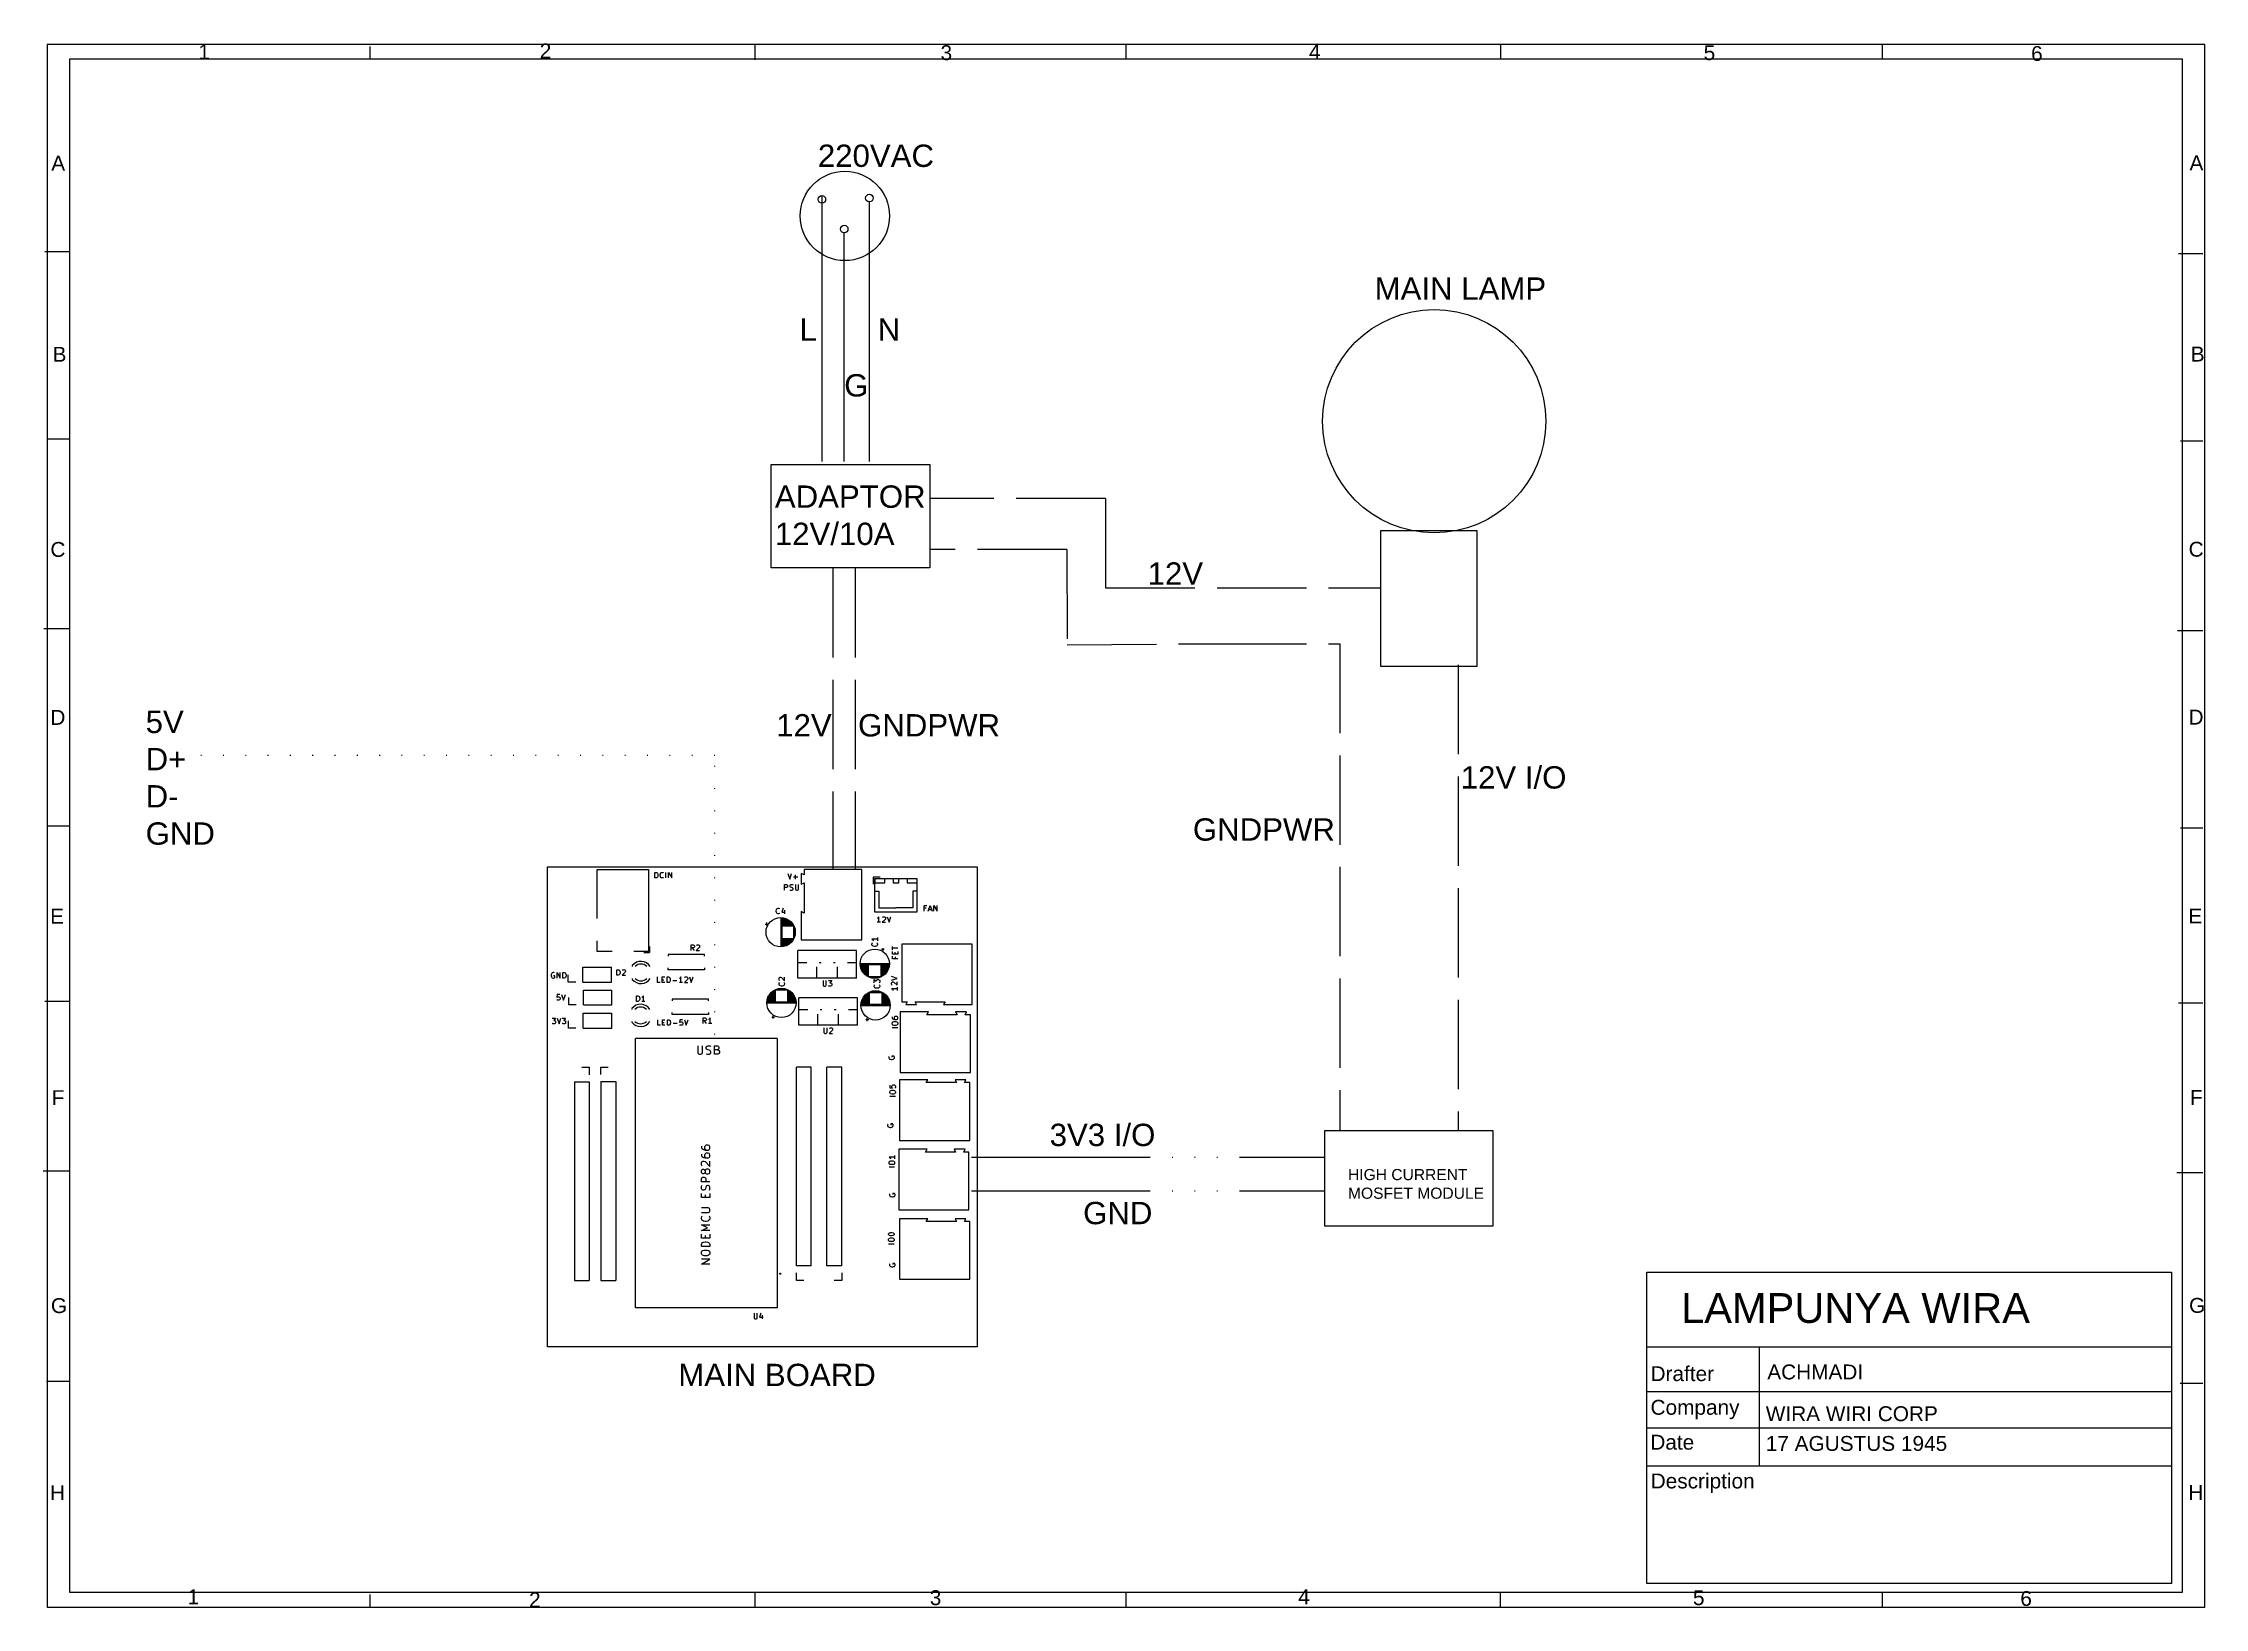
# Model space of a CAD drawing. Header units: millimetres. Extents: x 104 to 395, y -5 to 205.
import ezdxf

# ---------------------------------------------------------------- set-up
doc = ezdxf.new("R2010")
doc.units = ezdxf.units.MM
for name, pattern in [('ACAD_ISO02W100', [15, 12, -3]), ('ACAD_ISO06W100', [36, 24, -2.95, 0.1, -2.9, 0.1, -2.9, 0.1, -2.95]), ('ACAD_ISO07W100', [3, 0.1, -2.9])]:
    doc.linetypes.add(name, pattern=pattern)
doc.layers.get('0').update_dxf_attribs({"lineweight": 25, "true_color": 0x000000})
doc.styles.add('textstyle0', font='')
doc.styles.add('textstyle1', font='')
doc.styles.add('textstyle10', font='')
doc.styles.add('textstyle11', font='')
doc.styles.add('textstyle12', font='')
doc.styles.add('textstyle13', font='')
doc.styles.add('textstyle14', font='')
doc.styles.add('textstyle15', font='')
doc.styles.add('textstyle16', font='')
doc.styles.add('textstyle17', font='')
doc.styles.add('textstyle18', font='')
doc.styles.add('textstyle19', font='')
doc.styles.add('textstyle2', font='')
doc.styles.add('textstyle20', font='')
doc.styles.add('textstyle21', font='')
doc.styles.add('textstyle22', font='')
doc.styles.add('textstyle23', font='')
doc.styles.add('textstyle24', font='')
doc.styles.add('textstyle25', font='')
doc.styles.add('textstyle26', font='')
doc.styles.add('textstyle27', font='')
doc.styles.add('textstyle28', font='')
doc.styles.add('textstyle29', font='')
doc.styles.add('textstyle3', font='')
doc.styles.add('textstyle30', font='')
doc.styles.add('textstyle31', font='')
doc.styles.add('textstyle32', font='')
doc.styles.add('textstyle33', font='')
doc.styles.add('textstyle34', font='')
doc.styles.add('textstyle35', font='')
doc.styles.add('textstyle36', font='')
doc.styles.add('textstyle37', font='')
doc.styles.add('textstyle38', font='')
doc.styles.add('textstyle39', font='')
doc.styles.add('textstyle4', font='')
doc.styles.add('textstyle40', font='')
doc.styles.add('textstyle41', font='')
doc.styles.add('textstyle42', font='')
doc.styles.add('textstyle43', font='')
doc.styles.add('textstyle44', font='')
doc.styles.add('textstyle45', font='')
doc.styles.add('textstyle46', font='')
doc.styles.add('textstyle47', font='')
doc.styles.add('textstyle48', font='')
doc.styles.add('textstyle49', font='')
doc.styles.add('textstyle5', font='')
doc.styles.add('textstyle50', font='')
doc.styles.add('textstyle51', font='')
doc.styles.add('textstyle6', font='')
doc.styles.add('textstyle7', font='')
doc.styles.add('textstyle8', font='')
doc.styles.add('textstyle9', font='')
doc.styles.get('textstyle0').set_extended_font_data('Arial')
doc.styles.get('textstyle1').set_extended_font_data('Arial')
doc.styles.get('textstyle10').set_extended_font_data('Arial')
doc.styles.get('textstyle11').set_extended_font_data('Arial')
doc.styles.get('textstyle12').set_extended_font_data('Arial')
doc.styles.get('textstyle13').set_extended_font_data('Arial')
doc.styles.get('textstyle14').set_extended_font_data('Arial')
doc.styles.get('textstyle15').set_extended_font_data('Arial')
doc.styles.get('textstyle16').set_extended_font_data('Arial')
doc.styles.get('textstyle17').set_extended_font_data('Arial')
doc.styles.get('textstyle18').set_extended_font_data('Arial')
doc.styles.get('textstyle19').set_extended_font_data('Arial')
doc.styles.get('textstyle2').set_extended_font_data('Arial')
doc.styles.get('textstyle20').set_extended_font_data('Arial')
doc.styles.get('textstyle21').set_extended_font_data('Arial')
doc.styles.get('textstyle22').set_extended_font_data('Arial')
doc.styles.get('textstyle23').set_extended_font_data('Arial')
doc.styles.get('textstyle24').set_extended_font_data('Arial')
doc.styles.get('textstyle25').set_extended_font_data('Arial')
doc.styles.get('textstyle26').set_extended_font_data('Arial')
doc.styles.get('textstyle27').set_extended_font_data('Arial')
doc.styles.get('textstyle28').set_extended_font_data('Arial')
doc.styles.get('textstyle29').set_extended_font_data('Arial')
doc.styles.get('textstyle3').set_extended_font_data('Arial')
doc.styles.get('textstyle30').set_extended_font_data('Arial')
doc.styles.get('textstyle31').set_extended_font_data('Arial')
doc.styles.get('textstyle32').set_extended_font_data('Arial')
doc.styles.get('textstyle33').set_extended_font_data('Arial')
doc.styles.get('textstyle34').set_extended_font_data('Arial')
doc.styles.get('textstyle35').set_extended_font_data('Arial')
doc.styles.get('textstyle36').set_extended_font_data('Arial')
doc.styles.get('textstyle37').set_extended_font_data('Arial')
doc.styles.get('textstyle38').set_extended_font_data('Arial')
doc.styles.get('textstyle39').set_extended_font_data('Arial')
doc.styles.get('textstyle4').set_extended_font_data('Arial')
doc.styles.get('textstyle40').set_extended_font_data('Arial')
doc.styles.get('textstyle41').set_extended_font_data('Arial')
doc.styles.get('textstyle42').set_extended_font_data('Arial')
doc.styles.get('textstyle43').set_extended_font_data('Arial')
doc.styles.get('textstyle44').set_extended_font_data('Arial')
doc.styles.get('textstyle45').set_extended_font_data('Arial')
doc.styles.get('textstyle46').set_extended_font_data('Arial')
doc.styles.get('textstyle47').set_extended_font_data('Arial')
doc.styles.get('textstyle48').set_extended_font_data('Arial')
doc.styles.get('textstyle49').set_extended_font_data('Arial')
doc.styles.get('textstyle5').set_extended_font_data('Arial')
doc.styles.get('textstyle50').set_extended_font_data('Arial')
doc.styles.get('textstyle51').set_extended_font_data('Arial')
doc.styles.get('textstyle6').set_extended_font_data('Arial')
doc.styles.get('textstyle7').set_extended_font_data('Arial')
doc.styles.get('textstyle8').set_extended_font_data('Arial')
doc.styles.get('textstyle9').set_extended_font_data('Arial')

msp = doc.modelspace()

# ---------------------------------------------------------------- texts
at = {"attachment_point": 1}
for s, insert, char_height, style in [('\\H2;1', (125.34, 205), 1, 'textstyle31'), ('\\H2;2', (171.22, 205.12), 1, 'textstyle25'), ('\\H2;3', (225.09, 204.88), 1, 'textstyle26'), ('\\H2;4', (274.61, 205), 1, 'textstyle27'), ('\\H2;5', (327.65, 204.88), 1, 'textstyle28'), ('\\H2;6', (371.66, 204.77), 1, 'textstyle21'), ('\\H2;A', (105.57, 190.03), 1, 'textstyle29'), ('\\H3;220VAC', (208.6, 191.53), 1.5, 'textstyle47'), ('\\H2;A', (392.95, 190.07), 1, 'textstyle30'), ('\\H3;MAIN LAMP', (283.43, 173.68), 1.5, 'textstyle35'), ('\\H3;L', (206.14, 168.18), 1.5, 'textstyle48'), ('\\H3;N', (216.64, 168.18), 1.5, 'textstyle49'), ('\\H2;B', (105.74, 164.35), 1, 'textstyle20'), ('\\H2;B', (393.12, 164.38), 1, 'textstyle13'), ('\\H3;G', (212.14, 160.68), 1.5, 'textstyle45'), ('\\H3;ADAPTOR\\P12V/10A', (202.82, 145.73), 1.5, 'textstyle46'), ('\\H2;C', (105.45, 138.13), 1, 'textstyle14'), ('\\H2;C', (392.83, 138.16), 1, 'textstyle15'), ('\\H3;12V', (252.92, 135.39), 1.5, 'textstyle38'), ('\\H2;D', (105.45, 115.56), 1, 'textstyle16'), ('\\H3;5V\\PD+\\PD-\\PGND', (118.25, 115.46), 0.5, 'textstyle43'), ('\\H3;12V', (203, 115), 1.5, 'textstyle51'), ('\\H3;GNDPWR', (214, 115), 1.5, 'textstyle50'), ('\\H2;D', (392.82, 115.6), 1, 'textstyle9'), ('\\H3;12V I/O', (295, 108), 1.5, 'textstyle39'), ('\\H3;GNDPWR', (259, 101), 1.5, 'textstyle36'), ('\\H2;E', (105.42, 88.84), 1, 'textstyle10'), ('\\H2;E', (392.79, 88.87), 1, 'textstyle11'), ('\\H2;F', (105.62, 64.47), 1, 'textstyle12'), ('\\H2;F', (393, 64.5), 1, 'textstyle5'), ('\\H3;3V3 I/O', (239.75, 59.96), 1.5, 'textstyle40'), ('HIGH CURRENT\\PMOSFET MODULE', (279.85, 53.88), 1.5, 'textstyle42'), ('\\H3;GND\\P', (244.25, 49.46), 1.5, 'textstyle41'), ('\\H2;G', (105.52, 36.52), 1, 'textstyle6'), ('\\H4;LAMPUNYA WIRA', (324.62, 37.2), 1.5, 'textstyle37'), ('\\H2;G', (392.89, 36.55), 1, 'textstyle7'), ('\\H3;MAIN BOARD', (189.84, 27.71), 1.5, 'textstyle44'), ('\\H2;Drafter', (320.51, 27.38), 1, 'textstyle2'), ('\\H2;ACHMADI', (336.2, 27.61), 1.5, 'textstyle32'), ('\\H2;Company', (320.51, 22.86), 1, 'textstyle3'), ('\\H2;WIRA WIRI CORP', (336, 22), 1.5, 'textstyle33'), ('\\H2;Date', (320.48, 18.17), 1, 'textstyle0'), ('\\H2;17 AGUSTUS 1945', (336, 18), 1.5, 'textstyle34'), ('\\H2;Description', (320.53, 12.96), 1, 'textstyle1'), ('\\H2;H', (105.41, 11.39), 1, 'textstyle8'), ('\\H2;H', (392.79, 11.42), 1, 'textstyle4'), ('\\H2;1', (123.89, -2.6), 1, 'textstyle22'), ('\\H2;3', (223.64, -2.72), 1, 'textstyle24'), ('\\H2;4', (273.16, -2.6), 1, 'textstyle17'), ('\\H2;5', (326.21, -2.72), 1, 'textstyle18'), ('\\H2;6', (370.21, -2.83), 1, 'textstyle19'), ('\\H2;2', (169.78, -3), 1, 'textstyle23')]:
    msp.add_mtext(s, dxfattribs=dict(at, insert=insert, char_height=char_height, style=style))

# ---------------------------------------------------------------- linework, layer by layer
for p, q in [((395, 205), (105, 205)), ((105, 205), (105, -5)), ((148.39, 204.73), (148.39, 203)), ((200.19, 202.94), (200.19, 205)), ((250, 205), (250, 203)), ((300.33, 205.09), (300.33, 203)), ((351.65, 204.98), (351.65, 203)), ((395, -5), (395, 205)), ((392, 203), (108, 203)), ((108, 203), (108, -3)), ((392, -3), (392, 203)), ((209.14, 184.68), (209.14, 148.96)), ((215.48, 183.85), (215.48, 148.96)), ((212.1, 179.68), (212.1, 148.96)), ((104.69, 177.15), (108, 177.15)), ((391.45, 176.89), (394.76, 176.89)), ((105, 152), (108, 152)), ((391.76, 151.74), (394.76, 151.74)), ((202.31, 148.55), (223.65, 148.55)), ((202.31, 134.66), (202.31, 148.55)), ((223.65, 148.55), (223.65, 134.66)), ((284.28, 139.68), (297.17, 139.68)), ((284.28, 121.41), (284.28, 139.68)), ((297.17, 139.68), (297.17, 121.41)), ((223.65, 134.66), (202.31, 134.66)), ((104.59, 126.49), (108, 126.49)), ((391.35, 126.24), (394.76, 126.24)), ((297.17, 121.41), (284.28, 121.41)), ((105, 100), (108, 100)), ((391.76, 99.74), (394.76, 99.74)), ((104.71, 76.45), (108, 76.45)), ((391.46, 76.19), (394.76, 76.19)), ((276.74, 59.06), (299.33, 59.06)), ((276.74, 46.21), (276.74, 59.06)), ((299.33, 59.06), (299.33, 46.21)), ((104.49, 53.64), (108, 53.64)), ((391.24, 53.39), (394.76, 53.39)), ((299.33, 46.21), (276.74, 46.21)), ((320, 40), (390.53, 40)), ((320, -1.82), (320, 40)), ((390.53, 40), (390.53, -1.82)), ((320, 30), (390.53, 30)), ((335.1, 29.87), (335.1, 14)), ((104.92, 25.36), (108, 25.36)), ((320, 24), (390.53, 24)), ((391.68, 25.11), (394.76, 25.11)), ((320, 19.09), (390.53, 19.09)), ((320, 14), (390.53, 14)), ((390.53, -1.82), (320, -1.82)), ((105, -5), (395, -5)), ((108, -3), (392, -3)), ((148.37, -3.28), (148.37, -5.01)), ((200.17, -5.08), (200.17, -3.01)), ((249.98, -3.01), (249.98, -5.01)), ((300.31, -2.92), (300.31, -5.01)), ((351.63, -3.04), (351.63, -5.01))]:
    msp.add_line(p, q)
at = {"linetype": 'ACAD_ISO02W100'}
for p, q in [((247.25, 143.96), (223.65, 143.96)), ((247.25, 143.96), (247.25, 131.96)), ((242.06, 137.13), (223.65, 137.13)), ((242.06, 137.13), (242.09, 124.33)), ((210.63, 134.62), (210.63, 94.12)), ((213.63, 134.62), (213.63, 94.12)), ((247.25, 131.96), (284.28, 131.96)), ((242.09, 124.33), (262.25, 124.46)), ((262.25, 124.46), (278.75, 124.46)), ((278.75, 124.46), (278.75, 59.06)), ((294.64, 121.62), (294.64, 59.06))]:
    msp.add_line(p, q, dxfattribs=at)
at = {"linetype": 'ACAD_ISO07W100'}
for p, q in [((149.75, 109.46), (122.75, 109.46)), ((194.75, 109.46), (149.75, 109.46)), ((194.75, 71.96), (194.75, 109.46))]:
    msp.add_line(p, q, dxfattribs=at)
at = {"linetype": 'ACAD_ISO06W100'}
for p, q in [((229.25, 55.46), (276.74, 55.46)), ((229.25, 50.96), (276.74, 50.96))]:
    msp.add_line(p, q, dxfattribs=at)
at = {"color": 7, "true_color": 0x000000, "flags": 128}
for points in [[(172.25, 94.46), (230, 94.46), (230, 30), (172.25, 30), (172.25, 94.46)], [(178.93, 94.14), (185.83, 94.14)], [(178.93, 87.54), (178.93, 94.14)], [(185.83, 94.14), (185.83, 83.12)], [(186.68, 92.99), (186.68, 93.74)], [(186.68, 93.74), (186.86, 93.74)], [(186.86, 92.99), (186.68, 92.99)], [(186.86, 93.74), (186.96, 93.7)], [(186.96, 93.02), (186.86, 92.99)], [(186.96, 93.7), (187.03, 93.63)], [(187.03, 93.1), (186.96, 93.02)], [(187.03, 93.63), (187.07, 93.56)], [(187.07, 93.17), (187.03, 93.1)], [(187.07, 93.56), (187.11, 93.42)], [(187.11, 93.31), (187.07, 93.17)], [(187.11, 93.42), (187.11, 93.31)], [(187.39, 93.42), (187.43, 93.56)], [(187.39, 93.31), (187.39, 93.42)], [(187.43, 93.17), (187.39, 93.31)], [(187.43, 93.56), (187.46, 93.63)], [(187.46, 93.1), (187.43, 93.17)], [(187.46, 93.63), (187.53, 93.7)], [(187.53, 93.02), (187.46, 93.1)], [(187.53, 93.7), (187.64, 93.74)], [(187.64, 92.99), (187.53, 93.02)], [(187.64, 93.74), (187.71, 93.74)], [(187.71, 92.99), (187.64, 92.99)], [(187.71, 93.74), (187.82, 93.7)], [(187.82, 93.02), (187.71, 92.99)], [(187.82, 93.7), (187.86, 93.67)], [(187.86, 93.06), (187.82, 93.02)], [(188.18, 92.99), (188.18, 93.74)], [(188.53, 92.99), (188.53, 93.74)], [(188.53, 93.74), (188.96, 92.99)], [(188.96, 92.99), (188.96, 93.74)], [(204.57, 93.59), (204.82, 92.84)], [(204.82, 92.84), (205.07, 93.59)], [(205.32, 93.12), (205.89, 93.12)], [(205.61, 92.84), (205.61, 93.41)], [(206.75, 93.41), (206.37, 93.6)], [(206.37, 93.6), (206.37, 92.17)], [(214.51, 94.12), (206.75, 94.12)], [(206.75, 94.12), (206.75, 93.41)], [(214.51, 84.67), (214.51, 94.12)], [(216.01, 93.11), (216.01, 92.17)], [(216.95, 93.11), (216.01, 93.11)], [(204.12, 91.34), (204.12, 92.09)], [(204.12, 92.09), (204.4, 92.09)], [(204.4, 91.7), (204.12, 91.7)], [(204.4, 92.09), (204.47, 92.05)], [(204.47, 91.73), (204.4, 91.7)], [(204.47, 92.05), (204.51, 92.02)], [(204.51, 91.77), (204.47, 91.73)], [(204.51, 92.02), (204.54, 91.95)], [(204.54, 91.84), (204.51, 91.77)], [(204.54, 91.95), (204.54, 91.84)], [(204.83, 91.95), (204.87, 92.02)], [(204.83, 91.87), (204.83, 91.95)], [(204.87, 91.8), (204.83, 91.87)], [(204.83, 91.37), (204.94, 91.34)], [(204.87, 92.02), (204.9, 92.05)], [(204.9, 91.77), (204.87, 91.8)], [(204.9, 92.05), (204.97, 92.09)], [(204.97, 91.73), (204.9, 91.77)], [(204.94, 91.34), (205.12, 91.34)], [(204.97, 92.09), (205.15, 92.09)], [(205.12, 91.7), (204.97, 91.73)], [(205.19, 91.66), (205.12, 91.7)], [(205.12, 91.34), (205.19, 91.37)], [(205.15, 92.09), (205.26, 92.05)], [(205.22, 91.62), (205.19, 91.66)], [(205.19, 91.37), (205.22, 91.41)], [(205.26, 91.55), (205.22, 91.62)], [(205.22, 91.41), (205.26, 91.48)], [(205.26, 91.48), (205.26, 91.55)], [(205.58, 92.09), (205.58, 91.48)], [(205.58, 91.48), (205.62, 91.41)], [(205.62, 91.41), (205.65, 91.37)], [(205.65, 91.37), (205.72, 91.34)], [(205.72, 91.34), (205.87, 91.34)], [(205.87, 91.34), (205.94, 91.37)], [(205.94, 91.37), (205.97, 91.41)], [(205.97, 91.41), (206.01, 91.48)], [(206.01, 91.48), (206.01, 92.09)], [(206.37, 92.14), (206.75, 92.32)], [(206.37, 92.17), (206.37, 92.14)], [(206.75, 92.32), (206.75, 88.27)], [(216.23, 92.89), (216.23, 88.42)], [(221.94, 92.89), (216.23, 92.89)], [(216.24, 92.89), (216.24, 92.32)], [(217.59, 92.89), (216.24, 92.89)], [(216.24, 92.32), (217.59, 92.32)], [(216.24, 91.2), (216.8, 91.2)], [(216.8, 91.2), (216.8, 88.99)], [(217.59, 92.32), (217.59, 92.89)], [(218.71, 92.89), (218.71, 92.32)], [(219.46, 92.89), (218.71, 92.89)], [(218.71, 92.32), (219.46, 92.32)], [(219.46, 92.32), (219.46, 92.89)], [(220.59, 92.89), (220.59, 92.32)], [(221.94, 92.89), (220.59, 92.89)], [(220.59, 92.32), (221.94, 92.32)], [(221.37, 91.2), (221.37, 88.99)], [(221.94, 91.2), (221.37, 91.2)], [(221.94, 92.32), (221.94, 92.89)], [(221.94, 88.42), (221.94, 92.89)], [(203.01, 88.59), (203.05, 88.73)], [(203.01, 88.48), (203.01, 88.59)], [(203.05, 88.34), (203.01, 88.48)], [(203.05, 88.73), (203.08, 88.81)], [(203.08, 88.27), (203.05, 88.34)], [(203.08, 88.81), (203.15, 88.88)], [(203.15, 88.2), (203.08, 88.27)], [(203.15, 88.88), (203.26, 88.91)], [(203.26, 88.16), (203.15, 88.2)], [(203.26, 88.91), (203.33, 88.91)], [(203.33, 88.16), (203.26, 88.16)], [(203.33, 88.91), (203.44, 88.88)], [(203.44, 88.2), (203.33, 88.16)], [(203.44, 88.88), (203.47, 88.84)], [(203.47, 88.23), (203.44, 88.2)], [(203.6, 87.63), (203.6, 83.76)], [(203.63, 87.63), (203.63, 83.76)], [(203.66, 87.63), (203.66, 83.76)], [(203.69, 87.62), (203.69, 83.76)], [(203.72, 87.62), (203.72, 83.76)], [(203.75, 87.62), (203.75, 83.76)], [(203.94, 88.95), (203.76, 88.41)], [(203.76, 88.41), (204.22, 88.41)], [(203.78, 87.62), (203.78, 86.47)], [(203.81, 87.61), (203.81, 86.47)], [(203.84, 87.61), (203.84, 86.47)], [(203.87, 87.61), (203.87, 86.47)], [(203.9, 87.6), (203.9, 86.47)], [(203.93, 87.6), (203.93, 86.47)], [(203.96, 87.59), (203.96, 86.47)], [(203.99, 87.59), (203.99, 86.47)], [(204.02, 87.58), (204.02, 86.47)], [(204.05, 87.57), (204.05, 86.47)], [(204.08, 87.57), (204.08, 86.47)], [(204.11, 87.56), (204.11, 86.47)], [(204.12, 88.66), (204.12, 88.16)], [(204.14, 87.55), (204.14, 86.47)], [(204.17, 87.54), (204.17, 86.47)], [(204.2, 87.53), (204.2, 86.47)], [(204.23, 87.52), (204.23, 86.47)], [(204.26, 87.51), (204.26, 86.47)], [(204.29, 87.5), (204.29, 86.47)], [(204.32, 87.49), (204.32, 86.47)], [(204.35, 87.48), (204.35, 86.47)], [(204.38, 87.46), (204.38, 86.47)], [(204.41, 87.45), (204.41, 86.47)], [(204.44, 87.44), (204.44, 86.47)], [(204.47, 87.42), (204.47, 86.47)], [(204.5, 87.41), (204.5, 86.47)], [(204.53, 87.39), (204.53, 86.47)], [(204.56, 87.38), (204.56, 86.47)], [(204.59, 87.36), (204.59, 86.47)], [(204.62, 87.34), (204.62, 86.47)], [(204.65, 87.32), (204.65, 86.47)], [(204.68, 87.3), (204.68, 86.47)], [(204.71, 87.28), (204.71, 86.47)], [(204.74, 87.26), (204.74, 86.47)], [(204.77, 87.24), (204.77, 86.47)], [(204.8, 87.22), (204.8, 86.47)], [(204.83, 87.19), (204.83, 86.47)], [(204.86, 87.17), (204.86, 86.47)], [(206.75, 88.27), (206.37, 88.5)], [(206.37, 88.5), (206.37, 84.67)], [(216.23, 88.42), (221.94, 88.42)], [(216.64, 87.6), (216.57, 87.56)], [(216.71, 87.67), (216.64, 87.6)], [(216.78, 87.78), (216.71, 87.67)], [(216.78, 87.03), (216.78, 87.78)], [(216.8, 88.99), (219.09, 88.99)], [(217.67, 87.45), (217.25, 87.03)], [(217.28, 87.7), (217.32, 87.74)], [(217.32, 87.74), (217.39, 87.78)], [(217.39, 87.78), (217.57, 87.78)], [(217.57, 87.78), (217.64, 87.74)], [(217.64, 87.74), (217.67, 87.7)], [(217.67, 87.7), (217.71, 87.63)], [(217.71, 87.56), (217.67, 87.45)], [(217.71, 87.63), (217.71, 87.56)], [(217.92, 87.78), (218.17, 87.03)], [(218.17, 87.03), (218.42, 87.78)], [(221.37, 88.99), (219.09, 88.99)], [(222.9, 88.53), (222.9, 89.28)], [(222.9, 89.28), (223.26, 89.28)], [(223.15, 88.92), (222.9, 88.92)], [(223.44, 88.53), (223.69, 89.28)], [(223.51, 88.74), (223.87, 88.74)], [(223.69, 89.28), (223.94, 88.53)], [(224.19, 88.53), (224.19, 89.28)], [(224.19, 89.28), (224.62, 88.53)], [(224.62, 88.53), (224.62, 89.28)], [(178.93, 83.12), (178.93, 84.54)], [(201.5, 86.8), (201.87, 86.8)], [(201.68, 86.98), (201.68, 86.61)], [(203.78, 84.91), (203.78, 83.76)], [(203.81, 84.91), (203.81, 83.77)], [(203.84, 84.91), (203.84, 83.77)], [(203.87, 84.91), (203.87, 83.77)], [(203.9, 84.91), (203.9, 83.78)], [(203.93, 84.91), (203.93, 83.78)], [(203.96, 84.91), (203.96, 83.79)], [(203.99, 84.91), (203.99, 83.8)], [(204.02, 84.91), (204.02, 83.8)], [(204.05, 84.91), (204.05, 83.81)], [(204.08, 84.91), (204.08, 83.82)], [(204.11, 84.91), (204.11, 83.82)], [(204.14, 84.91), (204.14, 83.83)], [(204.17, 84.91), (204.17, 83.84)], [(204.2, 84.91), (204.2, 83.85)], [(204.23, 84.91), (204.23, 83.86)], [(204.26, 84.91), (204.26, 83.87)], [(204.29, 84.91), (204.29, 83.88)], [(204.32, 84.91), (204.32, 83.89)], [(204.35, 84.91), (204.35, 83.9)], [(204.38, 84.91), (204.38, 83.92)], [(204.41, 84.91), (204.41, 83.93)], [(204.44, 84.91), (204.44, 83.94)], [(204.47, 84.91), (204.47, 83.96)], [(204.5, 84.91), (204.5, 83.97)], [(204.53, 84.91), (204.53, 83.99)], [(204.56, 84.91), (204.56, 84.01)], [(204.59, 84.91), (204.59, 84.02)], [(204.62, 84.91), (204.62, 84.04)], [(204.65, 84.91), (204.65, 84.06)], [(204.68, 84.91), (204.68, 84.08)], [(204.71, 84.91), (204.71, 84.1)], [(204.74, 84.91), (204.74, 84.12)], [(204.77, 84.91), (204.77, 84.14)], [(204.8, 84.91), (204.8, 84.16)], [(204.83, 84.91), (204.83, 84.19)], [(204.86, 84.91), (204.86, 84.21)], [(204.89, 87.14), (204.89, 86.47)], [(204.89, 84.91), (204.89, 84.24)], [(204.92, 87.12), (204.92, 86.47)], [(204.92, 84.91), (204.92, 84.27)], [(204.95, 87.09), (204.95, 86.47)], [(204.95, 84.91), (204.95, 84.29)], [(204.98, 87.06), (204.98, 86.47)], [(204.98, 84.91), (204.98, 84.32)], [(205.01, 87.03), (205.01, 86.47)], [(205.01, 84.91), (205.01, 84.35)], [(205.04, 87), (205.04, 86.47)], [(205.04, 84.91), (205.04, 84.38)], [(205.07, 86.97), (205.07, 86.47)], [(205.07, 84.91), (205.07, 84.42)], [(205.1, 86.93), (205.1, 86.47)], [(205.1, 84.91), (205.1, 84.45)], [(205.13, 86.89), (205.13, 86.47)], [(205.13, 84.91), (205.13, 84.49)], [(205.16, 86.86), (205.16, 86.47)], [(205.16, 84.91), (205.16, 84.53)], [(205.19, 86.82), (205.19, 86.47)], [(205.19, 84.91), (205.19, 84.57)], [(205.22, 86.77), (205.22, 86.47)], [(205.22, 84.91), (205.22, 84.61)], [(205.25, 86.73), (205.25, 86.47)], [(205.25, 84.91), (205.25, 84.65)], [(205.28, 86.68), (205.28, 86.47)], [(205.28, 84.91), (205.28, 84.7)], [(205.31, 86.63), (205.31, 86.47)], [(205.31, 84.91), (205.31, 84.75)], [(205.34, 86.57), (205.34, 84.81)], [(205.37, 86.51), (205.37, 84.87)], [(205.4, 86.45), (205.4, 84.93)], [(205.43, 86.38), (205.43, 85)], [(205.46, 86.29), (205.46, 85.09)], [(205.49, 86.2), (205.49, 85.18)], [(205.52, 86.08), (205.52, 85.3)], [(205.55, 85.9), (205.55, 85.48)], [(206.37, 84.67), (214.51, 84.67)], [(216.62, 84.75), (215.87, 84.75)], [(215.87, 84.75), (215.97, 84.68)], [(215.9, 84.22), (215.94, 84.25)], [(215.97, 84.68), (216.04, 84.61)], [(216.04, 84.61), (216.08, 84.54)], [(216.54, 84.25), (216.58, 84.22)], [(217, 87.03), (216.57, 87.03)], [(216.62, 84.97), (216.62, 84.54)], [(217.25, 87.03), (217.71, 87.03)], [(180.96, 83.12), (178.93, 83.12)], [(185.83, 83.12), (183.88, 83.12)], [(185.19, 82.97), (185.98, 82.97)], [(185.98, 83.76), (185.98, 82.97)], [(193.38, 82.71), (188.47, 82.71)], [(188.47, 82.71), (188.47, 82.46)], [(191.57, 83.25), (191.57, 84)], [(191.57, 84), (191.86, 84)], [(191.86, 83.61), (191.57, 83.61)], [(192, 83.25), (191.75, 83.61)], [(191.86, 84), (191.93, 83.96)], [(191.93, 83.64), (191.86, 83.61)], [(191.93, 83.96), (191.96, 83.93)], [(191.96, 83.68), (191.93, 83.64)], [(191.96, 83.93), (192, 83.86)], [(192, 83.75), (191.96, 83.68)], [(192, 83.86), (192, 83.75)], [(192.68, 83.68), (192.25, 83.25)], [(192.25, 83.25), (192.71, 83.25)], [(192.29, 83.93), (192.32, 83.96)], [(192.32, 83.96), (192.39, 84)], [(192.39, 84), (192.57, 84)], [(192.57, 84), (192.64, 83.96)], [(192.64, 83.96), (192.68, 83.93)], [(192.68, 83.93), (192.71, 83.86)], [(192.71, 83.79), (192.68, 83.68)], [(192.71, 83.86), (192.71, 83.79)], [(193.38, 82.46), (193.38, 82.71)], [(213.8, 83.23), (205.92, 83.23)], [(205.92, 79.53), (205.92, 83.23)], [(207.13, 81.6), (205.92, 81.6)], [(209.04, 81.6), (208.78, 81.6)], [(210.94, 81.6), (210.69, 81.6)], [(213.8, 81.6), (212.59, 81.6)], [(213.8, 79.53), (213.8, 83.23)], [(218.17, 81.45), (214.3, 81.45)], [(218.17, 81.42), (214.3, 81.42)], [(218.17, 81.39), (214.3, 81.39)], [(218.17, 81.36), (214.3, 81.36)], [(215.87, 84.11), (215.9, 84.22)], [(215.87, 84.04), (215.87, 84.11)], [(215.9, 83.93), (215.87, 84.04)], [(215.97, 83.86), (215.9, 83.93)], [(216.04, 83.83), (215.97, 83.86)], [(216.19, 83.79), (216.04, 83.83)], [(216.29, 83.79), (216.19, 83.79)], [(216.44, 83.83), (216.29, 83.79)], [(216.51, 83.86), (216.44, 83.83)], [(216.58, 83.93), (216.51, 83.86)], [(216.58, 84.22), (216.62, 84.11)], [(216.62, 84.04), (216.58, 83.93)], [(216.62, 84.11), (216.62, 84.04)], [(217.53, 83.37), (217.16, 83.37)], [(217.34, 83.56), (217.34, 83.18)], [(218.61, 83.33), (218.61, 83.76)], [(219.36, 83.55), (218.61, 83.55)], [(218.61, 82.76), (218.61, 83.12)], [(219.36, 82.76), (218.61, 82.76)], [(218.61, 82.12), (218.61, 82.48)], [(219.36, 82.12), (218.61, 82.12)], [(218.97, 82.76), (218.97, 83.01)], [(218.97, 82.37), (218.97, 82.12)], [(219.36, 83.12), (219.36, 82.76)], [(229.32, 84.1), (219.87, 84.1)], [(219.87, 84.1), (219.87, 76.34)], [(229.32, 75.97), (229.32, 84.1)], [(172.8, 80.1), (172.77, 79.95)], [(172.77, 79.95), (172.77, 79.85)], [(172.77, 79.85), (172.8, 79.7)], [(172.84, 80.17), (172.8, 80.1)], [(172.8, 79.7), (172.84, 79.63)], [(172.91, 80.24), (172.84, 80.17)], [(172.84, 79.63), (172.91, 79.56)], [(173.02, 80.28), (172.91, 80.24)], [(172.91, 79.56), (173.02, 79.53)], [(173.12, 80.28), (173.02, 80.28)], [(173.02, 79.53), (173.09, 79.53)], [(173.23, 79.85), (173.09, 79.85)], [(173.09, 79.53), (173.2, 79.56)], [(173.2, 80.24), (173.12, 80.28)], [(173.2, 79.56), (173.23, 79.6)], [(173.23, 79.6), (173.23, 79.85)], [(173.55, 79.53), (173.55, 80.28)], [(173.55, 80.28), (173.98, 79.53)], [(173.98, 79.53), (173.98, 80.28)], [(174.34, 79.53), (174.34, 80.28)], [(174.34, 80.28), (174.52, 80.28)], [(174.52, 79.53), (174.34, 79.53)], [(174.52, 80.28), (174.62, 80.24)], [(174.62, 79.56), (174.52, 79.53)], [(174.62, 80.24), (174.7, 80.17)], [(174.7, 79.63), (174.62, 79.56)], [(174.7, 80.17), (174.73, 80.1)], [(174.73, 79.7), (174.7, 79.63)], [(174.73, 80.1), (174.77, 79.95)], [(174.77, 79.85), (174.73, 79.7)], [(174.77, 79.95), (174.77, 79.85)], [(175.05, 78.99), (175.05, 79.99)], [(176.05, 78.99), (175.05, 78.99)], [(177, 78.99), (177, 80.99)], [(177, 80.99), (180.86, 80.99)], [(177, 78.99), (180.86, 78.99)], [(180.86, 78.99), (180.86, 80.99)], [(181.6, 79.91), (181.6, 80.66)], [(181.6, 80.66), (181.77, 80.66)], [(181.77, 79.91), (181.6, 79.91)], [(181.77, 80.66), (181.88, 80.63)], [(181.88, 79.95), (181.77, 79.91)], [(181.88, 80.63), (181.95, 80.56)], [(181.95, 80.02), (181.88, 79.95)], [(181.95, 80.56), (181.99, 80.48)], [(181.99, 80.09), (181.95, 80.02)], [(181.99, 80.48), (182.02, 80.34)], [(182.02, 80.23), (181.99, 80.09)], [(182.02, 80.34), (182.02, 80.23)], [(182.7, 80.34), (182.28, 79.91)], [(182.28, 79.91), (182.74, 79.91)], [(182.31, 80.59), (182.35, 80.63)], [(182.35, 80.63), (182.42, 80.66)], [(182.42, 80.66), (182.6, 80.66)], [(182.6, 80.66), (182.67, 80.63)], [(182.67, 80.63), (182.7, 80.59)], [(182.7, 80.59), (182.74, 80.52)], [(182.74, 80.45), (182.7, 80.34)], [(182.74, 80.52), (182.74, 80.45)], [(183.65, 81.22), (183.65, 81.1)], [(183.65, 79.48), (183.65, 79.36)], [(187.05, 78.93), (187.05, 79.68)], [(187.41, 78.93), (187.05, 78.93)], [(187.66, 78.93), (187.66, 79.68)], [(187.66, 79.68), (188.02, 79.68)], [(187.66, 79.32), (187.91, 79.32)], [(188.02, 78.93), (187.66, 78.93)], [(188.34, 78.93), (188.34, 79.68)], [(188.34, 79.68), (188.52, 79.68)], [(188.52, 78.93), (188.34, 78.93)], [(188.47, 80.65), (188.47, 80.9)], [(193.38, 80.65), (188.47, 80.65)], [(188.52, 79.68), (188.62, 79.64)], [(188.62, 78.96), (188.52, 78.93)], [(188.62, 79.64), (188.7, 79.57)], [(188.7, 79.03), (188.62, 78.96)], [(188.7, 79.57), (188.73, 79.5)], [(188.73, 79.1), (188.7, 79.03)], [(188.73, 79.5), (188.77, 79.35)], [(188.77, 79.25), (188.73, 79.1)], [(188.77, 79.35), (188.77, 79.25)], [(189.09, 79.21), (189.66, 79.21)], [(190.05, 79.5), (189.98, 79.46)], [(190.41, 78.93), (189.98, 78.93)], [(190.12, 79.57), (190.05, 79.5)], [(190.2, 79.68), (190.12, 79.57)], [(190.2, 78.93), (190.2, 79.68)], [(191.09, 79.35), (190.66, 78.93)], [(190.66, 78.93), (191.12, 78.93)], [(190.7, 79.6), (190.73, 79.64)], [(190.73, 79.64), (190.8, 79.68)], [(190.8, 79.68), (190.98, 79.68)], [(190.98, 79.68), (191.05, 79.64)], [(191.05, 79.64), (191.09, 79.6)], [(191.09, 79.6), (191.12, 79.53)], [(191.12, 79.46), (191.09, 79.35)], [(191.12, 79.53), (191.12, 79.46)], [(191.34, 79.68), (191.59, 78.93)], [(191.59, 78.93), (191.84, 79.68)], [(193.38, 80.9), (193.38, 80.65)], [(203.38, 79.5), (203.41, 79.57)], [(203.38, 79.32), (203.38, 79.5)], [(203.41, 79.25), (203.38, 79.32)], [(203.38, 78.79), (203.41, 78.89)], [(203.38, 78.71), (203.38, 78.79)], [(203.41, 78.61), (203.38, 78.71)], [(203.41, 79.57), (203.45, 79.61)], [(203.45, 79.21), (203.41, 79.25)], [(203.41, 78.89), (203.45, 78.93)], [(203.49, 78.54), (203.41, 78.61)], [(203.45, 79.61), (203.52, 79.64)], [(203.56, 78.5), (203.49, 78.54)], [(203.52, 79.64), (203.59, 79.64)], [(203.7, 78.46), (203.56, 78.5)], [(203.59, 79.64), (203.7, 79.61)], [(203.7, 79.61), (204.13, 79.18)], [(203.81, 78.46), (203.7, 78.46)], [(203.95, 78.5), (203.81, 78.46)], [(204.02, 78.54), (203.95, 78.5)], [(204.09, 78.61), (204.02, 78.54)], [(204.06, 78.93), (204.09, 78.89)], [(204.09, 78.89), (204.13, 78.79)], [(204.13, 78.71), (204.09, 78.61)], [(204.13, 79.18), (204.13, 79.64)], [(204.13, 78.79), (204.13, 78.71)], [(213.8, 79.53), (205.92, 79.53)], [(208.47, 79.53), (208.47, 81.04)], [(209.29, 79.19), (209.29, 78.58)], [(209.29, 78.58), (209.33, 78.51)], [(209.33, 78.51), (209.36, 78.47)], [(209.36, 78.47), (209.43, 78.44)], [(209.58, 78.44), (209.65, 78.47)], [(209.65, 78.47), (209.68, 78.51)], [(209.68, 78.51), (209.72, 78.58)], [(209.72, 78.58), (209.72, 79.19)], [(210.01, 79.19), (210.47, 79.19)], [(210.04, 78.47), (210.01, 78.51)], [(210.11, 78.44), (210.04, 78.47)], [(210.47, 79.19), (210.22, 78.9)], [(210.22, 78.9), (210.33, 78.9)], [(210.33, 78.9), (210.4, 78.87)], [(210.4, 78.47), (210.33, 78.44)], [(210.4, 78.87), (210.43, 78.83)], [(210.43, 78.51), (210.4, 78.47)], [(210.43, 78.83), (210.47, 78.76)], [(210.47, 78.58), (210.43, 78.51)], [(210.47, 78.76), (210.47, 78.58)], [(211.25, 79.53), (211.25, 81.04)], [(218.17, 81.33), (214.31, 81.33)], [(218.17, 81.3), (214.31, 81.3)], [(215.46, 81.27), (214.31, 81.27)], [(215.46, 81.24), (214.31, 81.24)], [(215.46, 81.21), (214.32, 81.21)], [(215.46, 81.18), (214.32, 81.18)], [(215.46, 81.15), (214.32, 81.15)], [(215.46, 81.12), (214.33, 81.12)], [(215.46, 81.09), (214.34, 81.09)], [(215.46, 81.06), (214.34, 81.06)], [(215.46, 81.03), (214.35, 81.03)], [(215.46, 81), (214.35, 81)], [(215.46, 80.97), (214.36, 80.97)], [(215.46, 80.94), (214.37, 80.94)], [(215.46, 80.91), (214.38, 80.91)], [(215.46, 80.88), (214.39, 80.88)], [(215.46, 80.85), (214.4, 80.85)], [(215.46, 80.82), (214.41, 80.82)], [(215.46, 80.79), (214.42, 80.79)], [(215.46, 80.76), (214.43, 80.76)], [(215.46, 80.73), (214.44, 80.73)], [(215.46, 80.7), (214.45, 80.7)], [(215.46, 80.67), (214.46, 80.67)], [(215.46, 80.64), (214.48, 80.64)], [(215.46, 80.61), (214.49, 80.61)], [(215.46, 80.58), (214.5, 80.58)], [(215.46, 80.55), (214.52, 80.55)], [(215.46, 80.52), (214.54, 80.52)], [(215.46, 80.49), (214.55, 80.49)], [(215.46, 80.46), (214.57, 80.46)], [(215.46, 80.43), (214.59, 80.43)], [(215.46, 80.4), (214.61, 80.4)], [(215.46, 80.37), (214.63, 80.37)], [(215.46, 80.34), (214.65, 80.34)], [(215.46, 80.31), (214.67, 80.31)], [(215.46, 80.28), (214.69, 80.28)], [(215.46, 80.25), (214.71, 80.25)], [(215.46, 80.22), (214.73, 80.22)], [(215.46, 80.19), (214.76, 80.19)], [(215.46, 80.16), (214.78, 80.16)], [(215.46, 80.13), (214.81, 80.13)], [(215.46, 80.1), (214.84, 80.1)], [(215.46, 80.07), (214.87, 80.07)], [(215.46, 80.04), (214.9, 80.04)], [(215.46, 80.01), (214.93, 80.01)], [(215.46, 79.98), (214.96, 79.98)], [(215.46, 79.95), (215, 79.95)], [(215.46, 79.92), (215.03, 79.92)], [(215.46, 79.89), (215.07, 79.89)], [(215.46, 79.86), (215.11, 79.86)], [(215.46, 79.83), (215.16, 79.83)], [(215.46, 79.8), (215.2, 79.8)], [(215.46, 79.77), (215.25, 79.77)], [(215.46, 79.74), (215.3, 79.74)], [(217.12, 79.71), (215.35, 79.71)], [(217.06, 79.68), (215.41, 79.68)], [(217, 79.65), (215.48, 79.65)], [(216.92, 79.62), (215.55, 79.62)], [(216.84, 79.59), (215.63, 79.59)], [(216.75, 79.56), (215.73, 79.56)], [(216.63, 79.53), (215.85, 79.53)], [(216.45, 79.5), (216.02, 79.5)], [(216.16, 78.88), (216.16, 79.35)], [(216.16, 79.35), (216.44, 79.1)], [(216.16, 78.49), (216.19, 78.6)], [(216.16, 78.42), (216.16, 78.49)], [(216.19, 78.6), (216.23, 78.63)], [(216.44, 79.2), (216.48, 79.28)], [(216.44, 79.1), (216.44, 79.2)], [(216.48, 79.28), (216.52, 79.31)], [(216.52, 79.31), (216.59, 79.35)], [(216.59, 79.35), (216.77, 79.35)], [(216.77, 79.35), (216.84, 79.31)], [(216.84, 79.31), (216.87, 79.28)], [(216.87, 78.92), (216.84, 78.88)], [(216.84, 78.63), (216.87, 78.6)], [(216.87, 79.28), (216.91, 79.2)], [(216.91, 78.99), (216.87, 78.92)], [(216.87, 78.6), (216.91, 78.49)], [(216.91, 79.2), (216.91, 78.99)], [(216.91, 78.49), (216.91, 78.42)], [(218.16, 81.27), (217.02, 81.27)], [(218.16, 81.24), (217.02, 81.24)], [(218.16, 81.21), (217.02, 81.21)], [(218.15, 81.18), (217.02, 81.18)], [(218.15, 81.15), (217.02, 81.15)], [(218.14, 81.12), (217.02, 81.12)], [(218.14, 81.09), (217.02, 81.09)], [(218.13, 81.06), (217.02, 81.06)], [(218.13, 81.03), (217.02, 81.03)], [(218.12, 81), (217.02, 81)], [(218.11, 80.97), (217.02, 80.97)], [(218.11, 80.94), (217.02, 80.94)], [(218.1, 80.91), (217.02, 80.91)], [(218.09, 80.88), (217.02, 80.88)], [(218.08, 80.85), (217.02, 80.85)], [(218.07, 80.82), (217.02, 80.82)], [(218.06, 80.79), (217.02, 80.79)], [(218.05, 80.76), (217.02, 80.76)], [(218.04, 80.73), (217.02, 80.73)], [(218.02, 80.7), (217.02, 80.7)], [(218.01, 80.67), (217.02, 80.67)], [(218, 80.64), (217.02, 80.64)], [(217.98, 80.61), (217.02, 80.61)], [(217.97, 80.58), (217.02, 80.58)], [(217.95, 80.55), (217.02, 80.55)], [(217.94, 80.52), (217.02, 80.52)], [(217.92, 80.49), (217.02, 80.49)], [(217.91, 80.46), (217.02, 80.46)], [(217.89, 80.43), (217.02, 80.43)], [(217.87, 80.4), (217.02, 80.4)], [(217.85, 80.37), (217.02, 80.37)], [(217.83, 80.34), (217.02, 80.34)], [(217.81, 80.31), (217.02, 80.31)], [(217.79, 80.28), (217.02, 80.28)], [(217.76, 80.25), (217.02, 80.25)], [(217.74, 80.22), (217.02, 80.22)], [(217.72, 80.19), (217.02, 80.19)], [(217.69, 80.16), (217.02, 80.16)], [(217.66, 80.13), (217.02, 80.13)], [(217.64, 80.1), (217.02, 80.1)], [(217.61, 80.07), (217.02, 80.07)], [(217.58, 80.04), (217.02, 80.04)], [(217.54, 80.01), (217.02, 80.01)], [(217.51, 79.98), (217.02, 79.98)], [(217.48, 79.95), (217.02, 79.95)], [(217.44, 79.92), (217.02, 79.92)], [(217.4, 79.89), (217.02, 79.89)], [(217.36, 79.86), (217.02, 79.86)], [(217.32, 79.83), (217.02, 79.83)], [(217.27, 79.8), (217.02, 79.8)], [(217.23, 79.77), (217.02, 79.77)], [(217.18, 79.74), (217.02, 79.74)], [(219.25, 79.49), (218.5, 79.74)], [(218.5, 79.24), (219.25, 79.49)], [(218.5, 78.88), (218.54, 78.95)], [(218.5, 78.7), (218.5, 78.88)], [(218.54, 78.63), (218.5, 78.7)], [(218.54, 78.95), (218.57, 78.99)], [(218.57, 78.6), (218.54, 78.63)], [(218.57, 78.99), (218.65, 79.03)], [(218.65, 79.03), (218.72, 79.03)], [(218.72, 79.03), (218.82, 78.99)], [(218.82, 78.99), (219.25, 78.56)], [(219.25, 78.56), (219.25, 79.03)], [(173.55, 77.31), (173.52, 76.96)], [(173.52, 76.96), (173.55, 76.99)], [(173.55, 76.6), (173.52, 76.64)], [(173.91, 77.31), (173.55, 77.31)], [(173.55, 76.99), (173.62, 77.03)], [(173.62, 76.56), (173.55, 76.6)], [(173.62, 77.03), (173.8, 77.03)], [(173.8, 76.56), (173.62, 76.56)], [(173.8, 77.03), (173.87, 76.99)], [(173.87, 76.6), (173.8, 76.56)], [(173.87, 76.99), (173.91, 76.96)], [(173.91, 76.64), (173.87, 76.6)], [(173.91, 76.96), (173.95, 76.89)], [(173.95, 76.71), (173.91, 76.64)], [(173.95, 76.89), (173.95, 76.71)], [(174.16, 77.31), (174.41, 76.56)], [(174.41, 76.56), (174.66, 77.31)], [(175.13, 75.92), (175.13, 76.92)], [(176.13, 75.92), (175.13, 75.92)], [(177.08, 75.92), (177.08, 77.91)], [(177.08, 77.91), (180.93, 77.91)], [(177.08, 75.92), (180.93, 75.92)], [(180.93, 75.92), (180.93, 77.91)], [(184.22, 76.4), (184.22, 77.15)], [(184.22, 77.15), (184.4, 77.15)], [(184.4, 76.4), (184.22, 76.4)], [(184.4, 77.15), (184.5, 77.11)], [(184.5, 76.43), (184.4, 76.4)], [(184.5, 77.11), (184.57, 77.04)], [(184.57, 76.5), (184.5, 76.43)], [(184.57, 77.04), (184.61, 76.97)], [(184.61, 76.57), (184.57, 76.5)], [(184.61, 76.97), (184.65, 76.82)], [(184.65, 76.72), (184.61, 76.57)], [(184.65, 76.82), (184.65, 76.72)], [(185, 76.97), (184.93, 76.93)], [(185.36, 76.4), (184.93, 76.4)], [(185.07, 77.04), (185, 76.97)], [(185.15, 77.15), (185.07, 77.04)], [(185.15, 76.4), (185.15, 77.15)], [(193.92, 76.71), (189.02, 76.71)], [(189.02, 76.71), (189.02, 76.46)], [(193.92, 76.46), (193.92, 76.71)], [(201.78, 76.35), (205.64, 76.35)], [(201.78, 76.32), (205.64, 76.32)], [(201.78, 76.29), (205.65, 76.29)], [(201.78, 76.26), (205.65, 76.26)], [(201.78, 76.23), (205.65, 76.23)], [(201.78, 76.2), (205.65, 76.2)], [(201.79, 76.44), (202.93, 76.44)], [(201.79, 76.41), (202.93, 76.41)], [(201.79, 76.38), (202.93, 76.38)], [(201.8, 76.5), (202.93, 76.5)], [(201.8, 76.47), (202.93, 76.47)], [(201.81, 76.56), (202.93, 76.56)], [(201.81, 76.53), (202.93, 76.53)], [(201.82, 76.62), (202.93, 76.62)], [(201.82, 76.59), (202.93, 76.59)], [(201.83, 76.65), (202.93, 76.65)], [(201.84, 76.71), (202.93, 76.71)], [(201.84, 76.68), (202.93, 76.68)], [(201.85, 76.74), (202.93, 76.74)], [(201.86, 76.77), (202.93, 76.77)], [(201.87, 76.8), (202.93, 76.8)], [(201.88, 76.83), (202.93, 76.83)], [(201.89, 76.86), (202.93, 76.86)], [(201.9, 76.89), (202.93, 76.89)], [(201.91, 76.92), (202.93, 76.92)], [(201.93, 76.95), (202.93, 76.95)], [(201.94, 76.98), (202.93, 76.98)], [(201.95, 77.01), (202.93, 77.01)], [(201.97, 77.04), (202.93, 77.04)], [(201.98, 77.07), (202.93, 77.07)], [(201.99, 77.1), (202.93, 77.1)], [(202.01, 77.13), (202.93, 77.13)], [(202.03, 77.16), (202.93, 77.16)], [(202.04, 77.19), (202.93, 77.19)], [(202.06, 77.22), (202.93, 77.22)], [(202.08, 77.25), (202.93, 77.25)], [(202.1, 77.28), (202.93, 77.28)], [(202.12, 77.31), (202.93, 77.31)], [(202.14, 77.34), (202.93, 77.34)], [(202.16, 77.37), (202.93, 77.37)], [(202.19, 77.4), (202.93, 77.4)], [(202.21, 77.43), (202.93, 77.43)], [(202.23, 77.46), (202.93, 77.46)], [(202.26, 77.49), (202.93, 77.49)], [(202.29, 77.52), (202.93, 77.52)], [(202.31, 77.55), (202.93, 77.55)], [(202.34, 77.58), (202.93, 77.58)], [(202.37, 77.61), (202.93, 77.61)], [(202.41, 77.64), (202.93, 77.64)], [(202.44, 77.67), (202.93, 77.67)], [(202.47, 77.7), (202.93, 77.7)], [(202.51, 77.73), (202.93, 77.73)], [(202.55, 77.76), (202.93, 77.76)], [(202.59, 77.79), (202.93, 77.79)], [(202.63, 77.82), (202.93, 77.82)], [(202.68, 77.85), (202.93, 77.85)], [(202.72, 77.88), (202.93, 77.88)], [(202.77, 77.91), (202.93, 77.91)], [(202.83, 77.94), (204.6, 77.94)], [(202.89, 77.97), (204.54, 77.97)], [(202.95, 78), (204.47, 78)], [(203.03, 78.03), (204.4, 78.03)], [(203.11, 78.06), (204.32, 78.06)], [(203.2, 78.09), (204.22, 78.09)], [(203.32, 78.12), (204.1, 78.12)], [(203.5, 78.15), (203.93, 78.15)], [(204.49, 77.91), (204.65, 77.91)], [(204.49, 77.88), (204.7, 77.88)], [(204.49, 77.85), (204.75, 77.85)], [(204.49, 77.82), (204.79, 77.82)], [(204.49, 77.79), (204.84, 77.79)], [(204.49, 77.76), (204.88, 77.76)], [(204.49, 77.73), (204.92, 77.73)], [(204.49, 77.7), (204.95, 77.7)], [(204.49, 77.67), (204.99, 77.67)], [(204.49, 77.64), (205.02, 77.64)], [(204.49, 77.61), (205.05, 77.61)], [(204.49, 77.58), (205.08, 77.58)], [(204.49, 77.55), (205.11, 77.55)], [(204.49, 77.52), (205.14, 77.52)], [(204.49, 77.49), (205.17, 77.49)], [(204.49, 77.46), (205.19, 77.46)], [(204.49, 77.43), (205.22, 77.43)], [(204.49, 77.4), (205.24, 77.4)], [(204.49, 77.37), (205.26, 77.37)], [(204.49, 77.34), (205.28, 77.34)], [(204.49, 77.31), (205.3, 77.31)], [(204.49, 77.28), (205.32, 77.28)], [(204.49, 77.25), (205.34, 77.25)], [(204.49, 77.22), (205.36, 77.22)], [(204.49, 77.19), (205.38, 77.19)], [(204.49, 77.16), (205.4, 77.16)], [(204.49, 77.13), (205.41, 77.13)], [(204.49, 77.1), (205.43, 77.1)], [(204.49, 77.07), (205.44, 77.07)], [(204.49, 77.04), (205.46, 77.04)], [(204.49, 77.01), (205.47, 77.01)], [(204.49, 76.98), (205.49, 76.98)], [(204.49, 76.95), (205.5, 76.95)], [(204.49, 76.92), (205.51, 76.92)], [(204.49, 76.89), (205.52, 76.89)], [(204.49, 76.86), (205.53, 76.86)], [(204.49, 76.83), (205.54, 76.83)], [(204.49, 76.8), (205.55, 76.8)], [(204.49, 76.77), (205.56, 76.77)], [(204.49, 76.74), (205.57, 76.74)], [(204.49, 76.71), (205.58, 76.71)], [(204.49, 76.68), (205.59, 76.68)], [(204.49, 76.65), (205.6, 76.65)], [(204.49, 76.62), (205.6, 76.62)], [(204.49, 76.59), (205.61, 76.59)], [(204.49, 76.56), (205.61, 76.56)], [(204.49, 76.53), (205.62, 76.53)], [(204.49, 76.5), (205.62, 76.5)], [(204.49, 76.47), (205.63, 76.47)], [(204.49, 76.44), (205.63, 76.44)], [(204.49, 76.41), (205.64, 76.41)], [(204.49, 76.38), (205.64, 76.38)], [(213.91, 76.9), (206.04, 76.9)], [(206.04, 73.19), (206.04, 76.9)], [(209.43, 78.44), (209.58, 78.44)], [(210.33, 78.44), (210.11, 78.44)], [(213.91, 73.19), (213.91, 76.9)], [(214.42, 76.05), (215.57, 76.05)], [(214.42, 76.02), (218.28, 76.02)], [(214.42, 75.99), (218.28, 75.99)], [(214.42, 75.96), (218.28, 75.96)], [(214.42, 75.93), (218.28, 75.93)], [(214.41, 75.9), (218.28, 75.9)], [(214.41, 75.87), (218.28, 75.87)], [(214.43, 76.14), (215.57, 76.14)], [(214.43, 76.11), (215.57, 76.11)], [(214.43, 76.08), (215.57, 76.08)], [(214.44, 76.2), (215.57, 76.2)], [(214.44, 76.17), (215.57, 76.17)], [(214.45, 76.26), (215.57, 76.26)], [(214.45, 76.23), (215.57, 76.23)], [(214.46, 76.29), (215.57, 76.29)], [(214.47, 76.35), (215.57, 76.35)], [(214.47, 76.32), (215.57, 76.32)], [(214.48, 76.38), (215.57, 76.38)], [(214.49, 76.41), (215.57, 76.41)], [(214.5, 76.44), (215.57, 76.44)], [(214.51, 76.47), (215.57, 76.47)], [(214.52, 76.5), (215.57, 76.5)], [(214.53, 76.53), (215.57, 76.53)], [(214.54, 76.56), (215.57, 76.56)], [(214.55, 76.59), (215.57, 76.59)], [(214.56, 76.62), (215.57, 76.62)], [(214.58, 76.65), (215.57, 76.65)], [(214.59, 76.68), (215.57, 76.68)], [(214.6, 76.71), (215.57, 76.71)], [(214.62, 76.74), (215.57, 76.74)], [(214.63, 76.77), (215.57, 76.77)], [(214.65, 76.8), (215.57, 76.8)], [(214.66, 76.83), (215.57, 76.83)], [(214.68, 76.86), (215.57, 76.86)], [(214.7, 76.89), (215.57, 76.89)], [(214.72, 76.92), (215.57, 76.92)], [(214.74, 76.95), (215.57, 76.95)], [(214.76, 76.98), (215.57, 76.98)], [(214.78, 77.01), (215.57, 77.01)], [(214.8, 77.04), (215.57, 77.04)], [(214.82, 77.07), (215.57, 77.07)], [(214.85, 77.1), (215.57, 77.1)], [(214.87, 77.13), (215.57, 77.13)], [(214.9, 77.16), (215.57, 77.16)], [(214.92, 77.19), (215.57, 77.19)], [(214.95, 77.22), (215.57, 77.22)], [(214.98, 77.25), (215.57, 77.25)], [(215.01, 77.28), (215.57, 77.28)], [(215.04, 77.31), (215.57, 77.31)], [(215.08, 77.34), (215.57, 77.34)], [(215.11, 77.37), (215.57, 77.37)], [(215.15, 77.4), (215.57, 77.4)], [(215.18, 77.43), (215.57, 77.43)], [(215.22, 77.46), (215.57, 77.46)], [(215.27, 77.49), (215.57, 77.49)], [(215.31, 77.52), (215.57, 77.52)], [(215.36, 77.55), (215.57, 77.55)], [(215.41, 77.58), (215.57, 77.58)], [(215.47, 77.61), (217.23, 77.61)], [(215.53, 77.64), (217.17, 77.64)], [(215.59, 77.67), (217.11, 77.67)], [(215.66, 77.7), (217.04, 77.7)], [(215.75, 77.73), (216.95, 77.73)], [(215.84, 77.76), (216.86, 77.76)], [(215.96, 77.79), (216.74, 77.79)], [(216.14, 77.82), (216.56, 77.82)], [(216.19, 78.31), (216.16, 78.42)], [(216.27, 78.24), (216.19, 78.31)], [(216.34, 78.2), (216.27, 78.24)], [(216.48, 78.17), (216.34, 78.2)], [(216.59, 78.17), (216.48, 78.17)], [(216.73, 78.2), (216.59, 78.17)], [(216.8, 78.24), (216.73, 78.2)], [(216.87, 78.31), (216.8, 78.24)], [(216.91, 78.42), (216.87, 78.31)], [(217.13, 77.58), (217.29, 77.58)], [(217.13, 77.55), (217.34, 77.55)], [(217.13, 77.52), (217.39, 77.52)], [(217.13, 77.49), (217.43, 77.49)], [(217.13, 77.46), (217.47, 77.46)], [(217.13, 77.43), (217.52, 77.43)], [(217.13, 77.4), (217.55, 77.4)], [(217.13, 77.37), (217.59, 77.37)], [(217.13, 77.34), (217.62, 77.34)], [(217.13, 77.31), (217.66, 77.31)], [(217.13, 77.28), (217.69, 77.28)], [(217.13, 77.25), (217.72, 77.25)], [(217.13, 77.22), (217.75, 77.22)], [(217.13, 77.19), (217.78, 77.19)], [(217.13, 77.16), (217.8, 77.16)], [(217.13, 77.13), (217.83, 77.13)], [(217.13, 77.1), (217.85, 77.1)], [(217.13, 77.07), (217.88, 77.07)], [(217.13, 77.04), (217.9, 77.04)], [(217.13, 77.01), (217.92, 77.01)], [(217.13, 76.98), (217.94, 76.98)], [(217.13, 76.95), (217.96, 76.95)], [(217.13, 76.92), (217.98, 76.92)], [(217.13, 76.89), (218, 76.89)], [(217.13, 76.86), (218.02, 76.86)], [(217.13, 76.83), (218.04, 76.83)], [(217.13, 76.8), (218.05, 76.8)], [(217.13, 76.77), (218.07, 76.77)], [(217.13, 76.74), (218.08, 76.74)], [(217.13, 76.71), (218.1, 76.71)], [(217.13, 76.68), (218.11, 76.68)], [(217.13, 76.65), (218.12, 76.65)], [(217.13, 76.62), (218.14, 76.62)], [(217.13, 76.59), (218.15, 76.59)], [(217.13, 76.56), (218.16, 76.56)], [(217.13, 76.53), (218.17, 76.53)], [(217.13, 76.5), (218.18, 76.5)], [(217.13, 76.47), (218.19, 76.47)], [(217.13, 76.44), (218.2, 76.44)], [(217.13, 76.41), (218.21, 76.41)], [(217.13, 76.38), (218.22, 76.38)], [(217.13, 76.35), (218.23, 76.35)], [(217.13, 76.32), (218.23, 76.32)], [(217.13, 76.29), (218.24, 76.29)], [(217.13, 76.26), (218.25, 76.26)], [(217.13, 76.23), (218.25, 76.23)], [(217.13, 76.2), (218.26, 76.2)], [(217.13, 76.17), (218.26, 76.17)], [(217.13, 76.14), (218.27, 76.14)], [(217.13, 76.11), (218.27, 76.11)], [(217.13, 76.08), (218.27, 76.08)], [(217.13, 76.05), (218.28, 76.05)], [(219.25, 78.1), (218.5, 78.1)], [(218.5, 78.1), (218.61, 78.03)], [(218.61, 78.03), (218.68, 77.95)], [(218.68, 77.95), (218.72, 77.88)], [(219.25, 78.31), (219.25, 77.88)], [(219.87, 76.34), (220.59, 76.34)], [(220.59, 76.34), (220.4, 75.97)], [(220.4, 75.97), (221.82, 75.97)], [(221.67, 76.34), (225.72, 76.34)], [(221.86, 75.97), (221.67, 76.34)], [(221.82, 75.97), (221.86, 75.97)], [(225.72, 76.34), (225.5, 75.97)], [(225.5, 75.97), (229.32, 75.97)], [(172.88, 74.13), (173.35, 74.13)], [(172.92, 73.41), (172.88, 73.45)], [(172.99, 73.38), (172.92, 73.41)], [(173.2, 73.38), (172.99, 73.38)], [(173.35, 74.13), (173.1, 73.84)], [(173.1, 73.84), (173.2, 73.84)], [(173.2, 73.84), (173.27, 73.8)], [(173.27, 73.41), (173.2, 73.38)], [(173.27, 73.8), (173.31, 73.77)], [(173.31, 73.45), (173.27, 73.41)], [(173.31, 73.77), (173.35, 73.7)], [(173.35, 73.52), (173.31, 73.45)], [(173.35, 73.7), (173.35, 73.52)], [(173.56, 74.13), (173.81, 73.38)], [(173.81, 73.38), (174.06, 74.13)], [(174.24, 74.13), (174.7, 74.13)], [(174.27, 73.41), (174.24, 73.45)], [(174.35, 73.38), (174.27, 73.41)], [(174.56, 73.38), (174.35, 73.38)], [(174.7, 74.13), (174.45, 73.84)], [(174.45, 73.84), (174.56, 73.84)], [(174.56, 73.84), (174.63, 73.8)], [(174.63, 73.41), (174.56, 73.38)], [(174.63, 73.8), (174.67, 73.77)], [(174.67, 73.45), (174.63, 73.41)], [(174.67, 73.77), (174.7, 73.7)], [(174.7, 73.52), (174.67, 73.45)], [(174.7, 73.7), (174.7, 73.52)], [(175.09, 72.81), (175.09, 73.8)], [(176.09, 72.81), (175.09, 72.81)], [(177.04, 72.81), (177.04, 74.8)], [(177.04, 74.8), (180.9, 74.8)], [(177.04, 72.81), (180.9, 72.81)], [(180.9, 72.81), (180.9, 74.8)], [(183.6, 75.44), (183.6, 75.33)], [(183.6, 73.71), (183.6, 73.59)], [(187.09, 73.19), (187.09, 73.94)], [(187.45, 73.19), (187.09, 73.19)], [(187.7, 73.19), (187.7, 73.94)], [(187.7, 73.94), (188.05, 73.94)], [(187.7, 73.58), (187.95, 73.58)], [(188.05, 73.19), (187.7, 73.19)], [(188.38, 73.19), (188.38, 73.94)], [(188.38, 73.94), (188.55, 73.94)], [(188.55, 73.19), (188.38, 73.19)], [(188.55, 73.94), (188.66, 73.9)], [(188.66, 73.22), (188.55, 73.19)], [(188.66, 73.9), (188.73, 73.83)], [(188.73, 73.3), (188.66, 73.22)], [(188.73, 73.83), (188.77, 73.76)], [(188.77, 73.37), (188.73, 73.3)], [(188.77, 73.76), (188.8, 73.62)], [(188.8, 73.51), (188.77, 73.37)], [(188.8, 73.62), (188.8, 73.51)], [(189.02, 74.65), (189.02, 74.9)], [(193.92, 74.65), (189.02, 74.65)], [(189.13, 73.47), (189.7, 73.47)], [(190.05, 73.94), (190.02, 73.58)], [(190.02, 73.58), (190.05, 73.62)], [(190.05, 73.22), (190.02, 73.26)], [(190.41, 73.94), (190.05, 73.94)], [(190.05, 73.62), (190.13, 73.65)], [(190.13, 73.19), (190.05, 73.22)], [(190.13, 73.65), (190.3, 73.65)], [(190.3, 73.19), (190.13, 73.19)], [(190.3, 73.65), (190.38, 73.62)], [(190.38, 73.22), (190.3, 73.19)], [(190.38, 73.62), (190.41, 73.58)], [(190.41, 73.26), (190.38, 73.22)], [(190.41, 73.58), (190.45, 73.51)], [(190.45, 73.33), (190.41, 73.26)], [(190.45, 73.51), (190.45, 73.33)], [(190.66, 73.94), (190.91, 73.19)], [(190.91, 73.19), (191.16, 73.94)], [(193.18, 73.43), (193.18, 74.18)], [(193.18, 74.18), (193.47, 74.18)], [(193.47, 73.78), (193.18, 73.78)], [(193.61, 73.43), (193.36, 73.78)], [(193.47, 74.18), (193.54, 74.14)], [(193.54, 73.82), (193.47, 73.78)], [(193.54, 74.14), (193.58, 74.1)], [(193.58, 73.85), (193.54, 73.82)], [(193.58, 74.1), (193.61, 74.03)], [(193.61, 73.93), (193.58, 73.85)], [(193.61, 74.03), (193.61, 73.93)], [(193.97, 74), (193.9, 73.96)], [(194.33, 73.43), (193.9, 73.43)], [(193.92, 74.9), (193.92, 74.65)], [(194.04, 74.07), (193.97, 74)], [(194.11, 74.18), (194.04, 74.07)], [(194.11, 73.43), (194.11, 74.18)], [(202.42, 74.29), (202.79, 74.29)], [(202.61, 74.1), (202.61, 74.48)], [(207.24, 75.26), (206.04, 75.26)], [(213.91, 73.19), (206.04, 73.19)], [(208.59, 73.19), (208.59, 74.7)], [(209.15, 75.26), (208.9, 75.26)], [(209.4, 72.85), (209.4, 72.24)], [(209.83, 72.24), (209.83, 72.85)], [(210.15, 72.78), (210.19, 72.81)], [(210.19, 72.81), (210.26, 72.85)], [(210.26, 72.85), (210.44, 72.85)], [(210.44, 72.85), (210.51, 72.81)], [(210.51, 72.81), (210.55, 72.78)], [(210.55, 72.78), (210.58, 72.71)], [(210.58, 72.64), (210.55, 72.53)], [(210.58, 72.71), (210.58, 72.64)], [(211.05, 75.26), (210.8, 75.26)], [(211.36, 73.19), (211.36, 74.7)], [(213.91, 75.26), (212.71, 75.26)], [(215.06, 73.95), (215.43, 73.95)], [(215.24, 73.76), (215.24, 74.14)], [(218.58, 74.32), (218.58, 74.18)], [(218.58, 74.18), (218.61, 74.11)], [(218.58, 73.5), (218.61, 73.57)], [(218.58, 73.36), (218.58, 73.5)], [(218.61, 73.28), (218.58, 73.36)], [(219.33, 72.86), (218.58, 72.86)], [(218.61, 74.11), (218.65, 74.07)], [(218.61, 73.57), (218.68, 73.64)], [(218.68, 73.21), (218.61, 73.28)], [(218.65, 74.07), (218.76, 74)], [(218.68, 73.64), (218.83, 73.68)], [(218.83, 73.18), (218.68, 73.21)], [(218.76, 74), (218.9, 73.96)], [(218.83, 73.68), (219.08, 73.68)], [(219.08, 73.18), (218.83, 73.18)], [(218.9, 74.32), (218.86, 74.25)], [(218.86, 74.25), (218.86, 74.11)], [(218.86, 74.11), (218.9, 74.03)], [(218.93, 74.36), (218.9, 74.32)], [(218.9, 74.03), (218.93, 74)], [(218.9, 73.96), (219.18, 73.96)], [(219.01, 74.39), (218.93, 74.36)], [(218.93, 74), (219.01, 73.96)], [(219.18, 74.39), (219.01, 74.39)], [(219.08, 73.68), (219.22, 73.64)], [(219.22, 73.21), (219.08, 73.18)], [(219.26, 74.36), (219.18, 74.39)], [(219.18, 73.96), (219.26, 74)], [(219.22, 73.64), (219.29, 73.57)], [(219.29, 73.28), (219.22, 73.21)], [(219.29, 74.32), (219.26, 74.36)], [(219.26, 74), (219.29, 74.03)], [(219.33, 74.25), (219.29, 74.32)], [(219.29, 74.03), (219.33, 74.11)], [(219.29, 73.57), (219.33, 73.5)], [(219.33, 73.36), (219.29, 73.28)], [(219.33, 74.11), (219.33, 74.25)], [(219.33, 73.5), (219.33, 73.36)], [(219.65, 74.98), (219.65, 66.84)], [(223.47, 74.98), (219.65, 74.98)], [(223.25, 74.61), (223.47, 74.98)], [(227.3, 74.61), (223.25, 74.61)], [(227.11, 74.98), (227.3, 74.61)], [(227.15, 74.98), (227.11, 74.98)], [(228.57, 74.98), (227.15, 74.98)], [(228.39, 74.61), (228.57, 74.98)], [(229.1, 74.61), (228.39, 74.61)], [(229.1, 66.84), (229.1, 74.61)], [(203.13, 71.4), (184.08, 71.4)], [(184.08, 35.21), (184.08, 71.4)], [(192.47, 70.43), (192.47, 69.52)], [(193.11, 69.52), (193.11, 70.43)], [(193.59, 70.21), (193.64, 70.32)], [(193.59, 70.11), (193.59, 70.21)], [(193.64, 70), (193.59, 70.11)], [(193.64, 70.32), (193.7, 70.37)], [(193.7, 69.95), (193.64, 70)], [(193.7, 70.37), (193.81, 70.43)], [(193.81, 69.89), (193.7, 69.95)], [(193.81, 70.43), (194.07, 70.43)], [(194.02, 69.84), (193.81, 69.89)], [(194.13, 69.79), (194.02, 69.84)], [(194.07, 70.43), (194.23, 70.37)], [(194.18, 69.73), (194.13, 69.79)], [(194.23, 69.62), (194.18, 69.73)], [(194.72, 69.3), (194.72, 70.43)], [(194.72, 70.43), (195.09, 70.43)], [(195.09, 69.89), (194.72, 69.89)], [(195.09, 70.43), (195.2, 70.37)], [(195.2, 69.95), (195.09, 69.89)], [(195.09, 69.89), (195.25, 69.84)], [(195.2, 70.37), (195.25, 70.32)], [(195.25, 70), (195.2, 69.95)], [(195.25, 70.32), (195.31, 70.21)], [(195.31, 70.11), (195.25, 70)], [(195.25, 69.84), (195.31, 69.79)], [(195.31, 70.21), (195.31, 70.11)], [(195.31, 69.79), (195.36, 69.68)], [(203.13, 71.4), (203.13, 35.21)], [(209.4, 72.24), (209.44, 72.17)], [(209.44, 72.17), (209.47, 72.14)], [(209.47, 72.14), (209.55, 72.1)], [(209.55, 72.1), (209.69, 72.1)], [(209.69, 72.1), (209.76, 72.14)], [(209.76, 72.14), (209.8, 72.17)], [(209.8, 72.17), (209.83, 72.24)], [(210.55, 72.53), (210.12, 72.1)], [(210.12, 72.1), (210.58, 72.1)], [(176.87, 67.55), (177.87, 67.55)], [(177.87, 67.55), (177.87, 66.55)], [(179.43, 67.57), (180.43, 67.57)], [(179.43, 66.57), (179.43, 67.57)], [(192.47, 69.52), (192.52, 69.41)], [(192.52, 69.41), (192.57, 69.36)], [(192.57, 69.36), (192.68, 69.3)], [(192.68, 69.3), (192.89, 69.3)], [(192.89, 69.3), (193, 69.36)], [(193, 69.36), (193.06, 69.41)], [(193.06, 69.41), (193.11, 69.52)], [(193.59, 69.36), (193.75, 69.3)], [(193.75, 69.3), (194.02, 69.3)], [(194.02, 69.3), (194.13, 69.36)], [(194.13, 69.36), (194.18, 69.41)], [(194.18, 69.41), (194.23, 69.52)], [(194.23, 69.52), (194.23, 69.62)], [(195.14, 69.3), (194.72, 69.3)], [(195.25, 69.36), (195.14, 69.3)], [(195.31, 69.41), (195.25, 69.36)], [(195.36, 69.52), (195.31, 69.41)], [(195.36, 69.68), (195.36, 69.52)], [(207.72, 67.58), (205.72, 67.58)], [(205.72, 40.86), (205.72, 67.58)], [(207.72, 40.86), (207.72, 67.58)], [(211.8, 67.58), (209.81, 67.58)], [(209.81, 40.86), (209.81, 67.58)], [(211.8, 40.86), (211.8, 67.58)], [(218.16, 69.01), (218.13, 68.94)], [(218.13, 68.94), (218.13, 68.83)], [(218.13, 68.83), (218.16, 68.73)], [(218.16, 68.73), (218.23, 68.65)], [(218.23, 68.65), (218.31, 68.62)], [(218.31, 68.62), (218.45, 68.58)], [(218.45, 68.58), (218.56, 68.58)], [(218.81, 69.05), (218.56, 69.05)], [(218.56, 69.05), (218.56, 68.9)], [(218.56, 68.58), (218.7, 68.62)], [(218.7, 68.62), (218.77, 68.65)], [(218.77, 68.65), (218.84, 68.73)], [(218.84, 69.01), (218.81, 69.05)], [(218.88, 68.9), (218.84, 69.01)], [(218.84, 68.73), (218.88, 68.83)], [(218.88, 68.83), (218.88, 68.9)], [(219.65, 66.84), (229.1, 66.84)], [(175.87, 65.6), (175.87, 38.88)], [(175.87, 65.6), (177.87, 65.6)], [(177.87, 65.6), (177.87, 38.88)], [(179.43, 65.62), (179.43, 38.91)], [(179.43, 65.62), (181.43, 65.62)], [(181.43, 65.62), (181.43, 38.91)], [(218.28, 65.13), (218.28, 64.77)], [(218.28, 64.77), (218.63, 64.74)], [(218.28, 64.27), (218.31, 64.35)], [(218.28, 64.13), (218.28, 64.27)], [(218.31, 64.06), (218.28, 64.13)], [(218.31, 64.35), (218.38, 64.42)], [(218.38, 63.99), (218.31, 64.06)], [(218.38, 64.42), (218.53, 64.45)], [(218.53, 63.95), (218.38, 63.99)], [(218.53, 64.45), (218.78, 64.45)], [(218.78, 63.95), (218.53, 63.95)], [(218.56, 65.02), (218.6, 65.1)], [(218.56, 64.85), (218.56, 65.02)], [(218.6, 64.77), (218.56, 64.85)], [(218.6, 65.1), (218.63, 65.13)], [(218.63, 64.74), (218.6, 64.77)], [(218.63, 65.13), (218.71, 65.17)], [(218.71, 65.17), (218.88, 65.17)], [(218.78, 64.45), (218.92, 64.42)], [(218.92, 63.99), (218.78, 63.95)], [(218.88, 65.17), (218.96, 65.13)], [(218.92, 64.42), (218.99, 64.35)], [(218.99, 64.06), (218.92, 63.99)], [(218.96, 65.13), (218.99, 65.1)], [(218.99, 64.77), (218.96, 64.74)], [(218.99, 65.1), (219.03, 65.02)], [(219.03, 64.85), (218.99, 64.77)], [(218.99, 64.35), (219.03, 64.27)], [(219.03, 64.13), (218.99, 64.06)], [(219.03, 65.02), (219.03, 64.85)], [(219.03, 64.27), (219.03, 64.13)], [(219.57, 65.87), (219.57, 57.73)], [(223.4, 65.87), (219.57, 65.87)], [(223.17, 65.49), (223.4, 65.87)], [(227.22, 65.49), (223.17, 65.49)], [(227.04, 65.87), (227.22, 65.49)], [(227.07, 65.87), (227.04, 65.87)], [(228.5, 65.87), (227.07, 65.87)], [(228.31, 65.49), (228.5, 65.87)], [(229.02, 65.49), (228.31, 65.49)], [(229.02, 57.73), (229.02, 65.49)], [(219.03, 63.63), (218.28, 63.63)], [(218.01, 59.9), (217.98, 59.83)], [(217.98, 59.83), (217.98, 59.72)], [(217.98, 59.72), (218.01, 59.61)], [(218.01, 59.61), (218.08, 59.54)], [(218.08, 59.54), (218.16, 59.51)], [(218.16, 59.51), (218.3, 59.47)], [(218.3, 59.47), (218.41, 59.47)], [(218.66, 59.93), (218.41, 59.93)], [(218.41, 59.93), (218.41, 59.79)], [(218.41, 59.47), (218.55, 59.51)], [(218.55, 59.51), (218.62, 59.54)], [(218.62, 59.54), (218.69, 59.61)], [(218.69, 59.9), (218.66, 59.93)], [(218.73, 59.79), (218.69, 59.9)], [(218.69, 59.61), (218.73, 59.72)], [(218.73, 59.72), (218.73, 59.79)], [(192.95, 56.96), (192.95, 56.75)], [(192.95, 56.75), (193, 56.64)], [(192.95, 55.89), (192.95, 55.68)], [(192.95, 55.68), (193, 55.57)], [(193, 56.64), (193.06, 56.59)], [(193, 55.57), (193.06, 55.52)], [(193.06, 56.59), (193.22, 56.48)], [(193.06, 55.52), (193.22, 55.41)], [(193.22, 56.48), (193.43, 56.43)], [(193.22, 55.41), (193.43, 55.36)], [(193.43, 56.96), (193.38, 56.86)], [(193.38, 56.86), (193.38, 56.64)], [(193.38, 56.64), (193.43, 56.54)], [(193.43, 55.89), (193.38, 55.79)], [(193.38, 55.79), (193.38, 55.57)], [(193.38, 55.57), (193.43, 55.46)], [(193.49, 57.02), (193.43, 56.96)], [(193.43, 56.54), (193.49, 56.48)], [(193.43, 56.43), (193.86, 56.43)], [(193.49, 55.95), (193.43, 55.89)], [(193.43, 55.46), (193.49, 55.41)], [(193.43, 55.36), (193.86, 55.36)], [(193.59, 57.07), (193.49, 57.02)], [(193.49, 56.48), (193.59, 56.43)], [(193.59, 56), (193.49, 55.95)], [(193.49, 55.41), (193.59, 55.36)], [(193.86, 57.07), (193.59, 57.07)], [(193.86, 56), (193.59, 56)], [(193.97, 57.02), (193.86, 57.07)], [(193.86, 56.43), (193.97, 56.48)], [(193.97, 55.95), (193.86, 56)], [(193.86, 55.36), (193.97, 55.41)], [(194.02, 56.96), (193.97, 57.02)], [(193.97, 56.48), (194.02, 56.54)], [(194.02, 55.89), (193.97, 55.95)], [(193.97, 55.41), (194.02, 55.46)], [(194.08, 56.86), (194.02, 56.96)], [(194.02, 56.54), (194.08, 56.64)], [(194.08, 55.79), (194.02, 55.89)], [(194.02, 55.46), (194.08, 55.57)], [(194.08, 56.64), (194.08, 56.86)], [(194.08, 55.57), (194.08, 55.79)], [(218.91, 55.47), (218.16, 55.47)], [(218.16, 55.47), (218.27, 55.39)], [(218.27, 55.39), (218.34, 55.32)], [(218.34, 55.32), (218.38, 55.25)], [(218.91, 55.68), (218.91, 55.25)], [(219.46, 56.53), (219.46, 48.39)], [(223.29, 56.53), (219.46, 56.53)], [(219.57, 57.73), (229.02, 57.73)], [(223.06, 56.16), (223.29, 56.53)], [(227.11, 56.16), (223.06, 56.16)], [(226.92, 56.53), (227.11, 56.16)], [(226.96, 56.53), (226.92, 56.53)], [(228.39, 56.53), (226.96, 56.53)], [(228.2, 56.16), (228.39, 56.53)], [(228.91, 56.16), (228.2, 56.16)], [(228.91, 48.39), (228.91, 56.16)], [(192.95, 54.71), (193, 54.82)], [(192.95, 54.45), (192.95, 54.71)], [(193, 54.34), (192.95, 54.45)], [(192.95, 53.64), (193, 53.75)], [(192.95, 53.43), (192.95, 53.64)], [(193, 53.32), (192.95, 53.43)], [(192.95, 52.57), (193, 52.68)], [(192.95, 52.14), (192.95, 52.57)], [(193, 54.82), (193.06, 54.88)], [(193.06, 54.29), (193, 54.34)], [(193, 53.75), (193.06, 53.8)], [(193.06, 53.27), (193, 53.32)], [(193, 52.68), (193.06, 52.73)], [(193.06, 54.88), (193.16, 54.93)], [(193.06, 53.8), (193.16, 53.86)], [(193.16, 53.21), (193.06, 53.27)], [(193.06, 52.73), (193.16, 52.79)], [(193.16, 54.93), (193.27, 54.93)], [(193.16, 53.86), (193.22, 53.86)], [(193.22, 53.21), (193.16, 53.21)], [(193.16, 52.79), (193.33, 52.79)], [(193.22, 53.86), (193.33, 53.8)], [(193.33, 53.27), (193.22, 53.21)], [(193.27, 54.93), (193.43, 54.88)], [(193.33, 53.8), (193.38, 53.75)], [(193.38, 53.32), (193.33, 53.27)], [(193.33, 52.79), (193.43, 52.73)], [(193.38, 53.75), (193.43, 53.64)], [(193.43, 53.43), (193.38, 53.32)], [(193.43, 54.88), (194.08, 54.23)], [(193.49, 53.75), (193.43, 53.64)], [(193.43, 53.64), (193.43, 53.43)], [(193.43, 53.43), (193.49, 53.32)], [(193.43, 52.73), (193.49, 52.68)], [(193.54, 53.8), (193.49, 53.75)], [(193.49, 53.32), (193.54, 53.27)], [(193.49, 52.68), (193.54, 52.57)], [(193.65, 53.86), (193.54, 53.8)], [(193.54, 53.27), (193.65, 53.21)], [(193.54, 52.57), (193.54, 52.14)], [(193.86, 53.86), (193.65, 53.86)], [(193.65, 53.21), (193.86, 53.21)], [(193.97, 53.8), (193.86, 53.86)], [(193.86, 53.21), (193.97, 53.27)], [(194.02, 53.75), (193.97, 53.8)], [(193.97, 53.27), (194.02, 53.32)], [(194.08, 53.64), (194.02, 53.75)], [(194.02, 53.32), (194.08, 53.43)], [(194.08, 54.23), (194.08, 54.93)], [(194.08, 53.43), (194.08, 53.64)], [(218.16, 54.79), (218.2, 54.86)], [(218.16, 54.64), (218.16, 54.79)], [(218.2, 54.57), (218.16, 54.64)], [(218.91, 54.14), (218.16, 54.14)], [(218.2, 54.86), (218.27, 54.93)], [(218.27, 54.5), (218.2, 54.57)], [(218.27, 54.93), (218.41, 54.97)], [(218.41, 54.47), (218.27, 54.5)], [(218.41, 54.97), (218.66, 54.97)], [(218.66, 54.47), (218.41, 54.47)], [(218.66, 54.97), (218.81, 54.93)], [(218.81, 54.5), (218.66, 54.47)], [(218.81, 54.93), (218.88, 54.86)], [(218.88, 54.57), (218.81, 54.5)], [(218.88, 54.86), (218.91, 54.79)], [(218.91, 54.64), (218.88, 54.57)], [(218.91, 54.79), (218.91, 54.64)], [(194.08, 52.14), (192.95, 52.14)], [(192.95, 51.5), (193, 51.66)], [(192.95, 51.23), (192.95, 51.5)], [(193, 51.13), (192.95, 51.23)], [(192.95, 50.05), (192.95, 50.59)], [(194.08, 50.05), (192.95, 50.05)], [(193.06, 51.07), (193, 51.13)], [(193.16, 51.02), (193.06, 51.07)], [(193.27, 51.02), (193.16, 51.02)], [(193.38, 51.07), (193.27, 51.02)], [(193.43, 51.13), (193.38, 51.07)], [(193.49, 51.23), (193.43, 51.13)], [(193.54, 51.45), (193.49, 51.23)], [(193.49, 50.05), (193.49, 50.43)], [(193.59, 51.55), (193.54, 51.45)], [(193.65, 51.61), (193.59, 51.55)], [(193.75, 51.66), (193.65, 51.61)], [(193.86, 51.66), (193.75, 51.66)], [(193.97, 51.61), (193.86, 51.66)], [(194.02, 51.55), (193.97, 51.61)], [(194.08, 51.45), (194.02, 51.55)], [(194.02, 51.02), (194.08, 51.18)], [(194.08, 51.18), (194.08, 51.45)], [(194.08, 50.59), (194.08, 50.05)], [(218.28, 50.56), (218.24, 50.49)], [(218.24, 50.49), (218.24, 50.38)], [(218.24, 50.38), (218.28, 50.28)], [(218.28, 50.28), (218.35, 50.2)], [(218.35, 50.2), (218.42, 50.17)], [(218.42, 50.17), (218.56, 50.13)], [(218.56, 50.13), (218.67, 50.13)], [(218.92, 50.6), (218.67, 50.6)], [(218.67, 50.6), (218.67, 50.45)], [(218.67, 50.13), (218.81, 50.17)], [(218.81, 50.17), (218.88, 50.2)], [(218.88, 50.2), (218.95, 50.28)], [(218.95, 50.56), (218.92, 50.6)], [(218.99, 50.45), (218.95, 50.56)], [(218.95, 50.28), (218.99, 50.38)], [(218.99, 50.38), (218.99, 50.45)], [(193.86, 48.66), (192.95, 48.66)], [(192.95, 48.02), (193.86, 48.02)], [(192.95, 47.32), (193, 47.48)], [(192.95, 47.21), (192.95, 47.32)], [(193, 47.05), (192.95, 47.21)], [(193, 47.48), (193.06, 47.54)], [(193.11, 46.95), (193, 47.05)], [(193.22, 46.89), (193.11, 46.95)], [(193.43, 46.84), (193.22, 46.89)], [(193.59, 46.84), (193.43, 46.84)], [(193.81, 46.89), (193.59, 46.84)], [(193.91, 46.95), (193.81, 46.89)], [(193.97, 48.61), (193.86, 48.66)], [(193.86, 48.02), (193.97, 48.07)], [(194.02, 47.05), (193.91, 46.95)], [(194.02, 48.55), (193.97, 48.61)], [(193.97, 48.07), (194.02, 48.13)], [(193.97, 47.54), (194.02, 47.48)], [(194.08, 48.45), (194.02, 48.55)], [(194.02, 48.13), (194.08, 48.23)], [(194.02, 47.48), (194.08, 47.32)], [(194.08, 47.21), (194.02, 47.05)], [(194.08, 48.23), (194.08, 48.45)], [(194.08, 47.32), (194.08, 47.21)], [(219.46, 48.39), (228.91, 48.39)], [(219.57, 47.19), (219.57, 39.06)], [(223.4, 47.19), (219.57, 47.19)], [(223.17, 46.82), (223.4, 47.19)], [(227.22, 46.82), (223.17, 46.82)], [(227.04, 47.19), (227.22, 46.82)], [(227.07, 47.19), (227.04, 47.19)], [(228.5, 47.19), (227.07, 47.19)], [(228.31, 46.82), (228.5, 47.19)], [(229.02, 46.82), (228.31, 46.82)], [(229.02, 39.06), (229.02, 46.82)], [(193.75, 45.98), (192.95, 46.36)], [(192.95, 46.36), (194.08, 46.36)], [(192.95, 45.61), (193.75, 45.98)], [(194.08, 45.61), (192.95, 45.61)], [(192.95, 44.59), (192.95, 45.13)], [(194.08, 44.59), (192.95, 44.59)], [(192.95, 43.73), (193, 43.89)], [(192.95, 43.46), (192.95, 43.73)], [(193, 43.89), (193.11, 44)], [(193.11, 44), (193.22, 44.05)], [(193.22, 44.05), (193.43, 44.11)], [(193.43, 44.11), (193.59, 44.11)], [(193.49, 44.59), (193.49, 44.96)], [(193.59, 44.11), (193.81, 44.05)], [(193.81, 44.05), (193.91, 44)], [(193.91, 44), (194.02, 43.89)], [(194.02, 43.89), (194.08, 43.73)], [(194.08, 45.13), (194.08, 44.59)], [(194.08, 43.73), (194.08, 43.46)], [(218.09, 45.15), (218.13, 45.22)], [(218.09, 45.08), (218.09, 45.15)], [(218.13, 45.01), (218.09, 45.08)], [(218.09, 44.44), (218.13, 44.51)], [(218.09, 44.29), (218.09, 44.44)], [(218.13, 44.22), (218.09, 44.29)], [(218.84, 43.79), (218.09, 43.79)], [(218.13, 45.22), (218.16, 45.26)], [(218.16, 44.97), (218.13, 45.01)], [(218.13, 44.51), (218.2, 44.58)], [(218.2, 44.15), (218.13, 44.22)], [(218.16, 45.26), (218.23, 45.29)], [(218.23, 44.94), (218.16, 44.97)], [(218.2, 44.58), (218.34, 44.62)], [(218.34, 44.12), (218.2, 44.15)], [(218.23, 45.29), (218.38, 45.33)], [(218.38, 44.9), (218.23, 44.94)], [(218.34, 44.62), (218.59, 44.62)], [(218.59, 44.12), (218.34, 44.12)], [(218.38, 45.33), (218.55, 45.33)], [(218.55, 44.9), (218.38, 44.9)], [(218.55, 45.33), (218.7, 45.29)], [(218.7, 44.94), (218.55, 44.9)], [(218.59, 44.62), (218.73, 44.58)], [(218.73, 44.15), (218.59, 44.12)], [(218.7, 45.29), (218.77, 45.26)], [(218.77, 44.97), (218.7, 44.94)], [(218.73, 44.58), (218.8, 44.51)], [(218.8, 44.22), (218.73, 44.15)], [(218.77, 45.26), (218.8, 45.22)], [(218.8, 45.01), (218.77, 44.97)], [(218.8, 45.22), (218.84, 45.15)], [(218.84, 45.08), (218.8, 45.01)], [(218.8, 44.51), (218.84, 44.44)], [(218.84, 44.29), (218.8, 44.22)], [(218.84, 45.15), (218.84, 45.08)], [(218.84, 44.44), (218.84, 44.29)], [(194.08, 43.46), (192.95, 43.46)], [(192.95, 42.71), (193, 42.82)], [(192.95, 42.5), (192.95, 42.71)], [(193, 42.39), (192.95, 42.5)], [(192.95, 41.11), (194.08, 41.75)], [(194.08, 41.75), (192.95, 41.75)], [(194.08, 41.11), (192.95, 41.11)], [(193, 42.82), (193.11, 42.93)], [(193.11, 42.29), (193, 42.39)], [(193.11, 42.93), (193.33, 42.98)], [(193.33, 42.23), (193.11, 42.29)], [(193.33, 42.98), (193.7, 42.98)], [(193.7, 42.23), (193.33, 42.23)], [(193.7, 42.98), (193.91, 42.93)], [(193.91, 42.29), (193.7, 42.23)], [(193.91, 42.93), (194.02, 42.82)], [(194.02, 42.39), (193.91, 42.29)], [(194.02, 42.82), (194.08, 42.71)], [(194.08, 42.5), (194.02, 42.39)], [(194.08, 42.71), (194.08, 42.5)], [(207.72, 40.86), (205.72, 40.86)], [(211.8, 40.86), (209.81, 40.86)], [(218.28, 41.15), (218.24, 41.08)], [(218.24, 41.08), (218.24, 40.97)], [(218.24, 40.97), (218.28, 40.86)], [(218.28, 40.86), (218.35, 40.79)], [(218.35, 40.79), (218.42, 40.76)], [(218.42, 40.76), (218.56, 40.72)], [(218.56, 40.72), (218.67, 40.72)], [(218.92, 41.18), (218.67, 41.18)], [(218.67, 41.18), (218.67, 41.04)], [(218.67, 40.72), (218.81, 40.76)], [(218.81, 40.76), (218.88, 40.79)], [(218.88, 40.79), (218.95, 40.86)], [(218.95, 41.15), (218.92, 41.18)], [(218.99, 41.04), (218.95, 41.15)], [(218.95, 40.86), (218.99, 40.97)], [(218.99, 40.97), (218.99, 41.04)], [(175.87, 38.88), (177.87, 38.88)], [(179.43, 38.91), (181.43, 38.91)], [(205.72, 38.91), (205.72, 39.91)], [(206.72, 38.91), (205.72, 38.91)], [(211.8, 38.91), (210.81, 38.91)], [(211.8, 39.91), (211.8, 38.91)], [(219.57, 39.06), (229.02, 39.06)], [(203.13, 35.21), (184.08, 35.21)], [(200.02, 34.49), (200.02, 33.88)], [(200.02, 33.88), (200.06, 33.81)], [(200.06, 33.81), (200.1, 33.77)], [(200.1, 33.77), (200.17, 33.74)], [(200.17, 33.74), (200.31, 33.74)], [(200.31, 33.74), (200.38, 33.77)], [(200.38, 33.77), (200.42, 33.81)], [(200.42, 33.81), (200.45, 33.88)], [(200.45, 33.88), (200.45, 34.49)], [(200.95, 34.52), (200.77, 33.99)], [(200.77, 33.99), (201.24, 33.99)], [(201.13, 34.24), (201.13, 33.74)]]:
    msp.add_lwpolyline(points, dxfattribs=at)
for points in [[(186.07, 81.1, 0.513921), (183.65, 81.22)], [(185.6, 81.1, 0.403521), (184.04, 81.1)], [(183.65, 79.36, 0.513921), (186.07, 79.48)], [(184.04, 79.48, 0.403521), (185.6, 79.48)], [(186.03, 75.33, 0.513921), (183.6, 75.44)], [(185.55, 75.33, 0.403521), (183.99, 75.33)], [(183.6, 73.59, 0.513921), (186.03, 73.71)], [(183.99, 73.71, 0.403521), (185.55, 73.71)]]:
    msp.add_lwpolyline(points, format="xyb", dxfattribs=at)
for centre, radius in [((212.23, 181.94), 6), ((209.14, 184.17), 0.505), ((215.52, 184.35), 0.505), ((212.14, 180.18), 0.505), ((291.44, 154.36), 15)]:
    msp.add_circle(centre, radius)
at = {"color": 7, "true_color": 0x000000}
for centre, radius in [((203.6, 85.69), 1.97), ((216.24, 81.45), 1.97), ((203.71, 76.2), 1.97), ((216.35, 75.87), 1.97), ((203.54, 39.81), 0.075)]:
    msp.add_circle(centre, radius, dxfattribs=at)

msp.set_redraw_order([(e.dxf.handle, doc.entitydb.next_handle()) for e in msp.query("TEXT MTEXT ATTDEF DIMENSION ARC_DIMENSION")])  # texts and dimensions are drawn at this point

doc.saveas('drawing.dxf')
